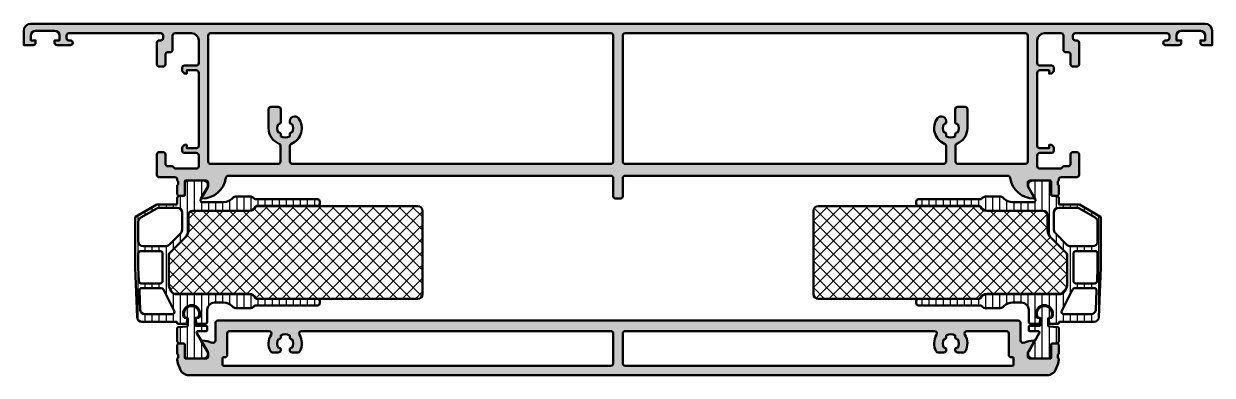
# Model space of a CAD drawing. Extents: x -30 to 220, y 11 to 85.
import ezdxf

# ---------------------------------------------------------------- set-up
doc = ezdxf.new("R2010")
doc.units = 0
for name, color, linetype, lineweight in [('0S-Alu contour', 7, 'Continuous', 50), ('0S-Alu hatch', 252, 'Continuous', 25), ('0S-Plastic contour', 254, 'Continuous', 50), ('0S-Plastic hatch', 253, 'Continuous', 25), ('0S-PT contour', 91, 'Continuous', 50), ('0S-PT hatch', 103, 'Continuous', 25)]:
    doc.layers.add(name, color=color, linetype=linetype, lineweight=lineweight)

# ---------------------------------------------------------------- blocks, each defined once
blk = doc.blocks.new('469760__83586F39_2A2C_4FF3_8CA6_5F5F2F619739_')
at = {"layer": '0S-Alu hatch'}
h = blk.add_hatch(color=256, dxfattribs=at)
edge = h.paths.add_edge_path()
edge.add_arc((190.7, 76.5), 0.5, 180, 270)
edge.add_line((190.7, 76), (191.5, 76))
edge.add_arc((191.5, 76.5), 0.5, 270, 360)
edge.add_line((192, 76.5), (192, 81))
edge.add_arc((191.5, 81), 0.5, 0, 90)
edge.add_line((191.5, 81.5), (191.2, 81.5))
edge.add_ellipse((191.2, 82), major_axis=(-0.5, 0), ratio=1, start_angle=0, end_angle=90, ccw=False)
edge.add_line((190.7, 82), (190.7, 82.5))
edge.add_ellipse((191.2, 82.5), major_axis=(-0.5, 0), ratio=1, start_angle=270, end_angle=360, ccw=False)
edge.add_line((191.2, 83), (210.5, 83))
edge.add_ellipse((210.5, 82.5), major_axis=(-0.5, 0), ratio=1, start_angle=180, end_angle=270, ccw=False)
edge.add_line((211, 82.5), (211, 82))
edge.add_ellipse((210.5, 82), major_axis=(-0.5, 0), ratio=1, start_angle=90, end_angle=180, ccw=False)
edge.add_line((210.5, 81.5), (210.2, 81.5))
edge.add_arc((210.2, 81), 0.5, 90, 270)
edge.add_line((210.2, 80.5), (213, 80.5))
edge.add_arc((213, 81), 0.5, 270, 360)
edge.add_line((213.5, 81), (213.5, 81.5))
edge.add_line((213.5, 81.5), (212.5, 81.5))
edge.add_line((212.5, 81.5), (212.5, 82.5))
edge.add_ellipse((213.5, 82.5), major_axis=(-1, 0), ratio=1, start_angle=270, end_angle=360, ccw=False)
edge.add_line((213.5, 83.5), (217.5, 83.5))
edge.add_ellipse((217.5, 82.5), major_axis=(-1, 0), ratio=1, start_angle=180, end_angle=270, ccw=False)
edge.add_line((218.5, 82.5), (218.5, 81.5))
edge.add_line((218.5, 81.5), (217.5, 81.5))
edge.add_line((217.5, 81.5), (217.5, 81))
edge.add_arc((218, 81), 0.5, 180, 270)
edge.add_line((218, 80.5), (220, 80.5))
edge.add_line((220, 80.5), (220, 83.5))
edge.add_arc((218.5, 83.5), 1.5, 0, 90)
edge.add_line((218.5, 85), (-28.5, 85))
edge.add_arc((-28.5, 83.5), 1.5, 90, 180)
edge.add_line((-30, 83.5), (-30, 80.5))
edge.add_line((-30, 80.5), (-28, 80.5))
edge.add_arc((-28, 81), 0.5, 270, 360)
edge.add_line((-27.5, 81), (-27.5, 81.5))
edge.add_line((-27.5, 81.5), (-28.5, 81.5))
edge.add_line((-28.5, 81.5), (-28.5, 82.5))
edge.add_ellipse((-27.5, 82.5), major_axis=(-1, 0), ratio=1, start_angle=270, end_angle=360, ccw=False)
edge.add_line((-27.5, 83.5), (-23.5, 83.5))
edge.add_ellipse((-23.5, 82.5), major_axis=(-1, 0), ratio=1, start_angle=180, end_angle=270, ccw=False)
edge.add_line((-22.5, 82.5), (-22.5, 81.5))
edge.add_line((-22.5, 81.5), (-23.5, 81.5))
edge.add_line((-23.5, 81.5), (-23.5, 81))
edge.add_arc((-23, 81), 0.5, 180, 270)
edge.add_line((-23, 80.5), (-20.2, 80.5))
edge.add_arc((-20.2, 81), 0.5, 270, 450)
edge.add_line((-20.2, 81.5), (-20.5, 81.5))
edge.add_ellipse((-20.5, 82), major_axis=(-0.5, 0), ratio=1, start_angle=0, end_angle=90, ccw=False)
edge.add_line((-21, 82), (-21, 82.5))
edge.add_ellipse((-20.5, 82.5), major_axis=(-0.5, 0), ratio=1, start_angle=270, end_angle=360, ccw=False)
edge.add_line((-20.5, 83), (-1.2, 83))
edge.add_ellipse((-1.2, 82.5), major_axis=(-0.5, 0), ratio=1, start_angle=180, end_angle=270, ccw=False)
edge.add_line((-0.7, 82.5), (-0.7, 82))
edge.add_ellipse((-1.2, 82), major_axis=(-0.5, 0), ratio=1, start_angle=90, end_angle=180, ccw=False)
edge.add_line((-1.2, 81.5), (-1.5, 81.5))
edge.add_arc((-1.5, 81), 0.5, 90, 180)
edge.add_line((-2, 81), (-2, 76.5))
edge.add_arc((-1.5, 76.5), 0.5, 180, 270)
edge.add_line((-1.5, 76), (-0.7, 76))
edge.add_arc((-0.7, 76.5), 0.5, 270, 360)
edge.add_line((-0.2, 76.5), (-0.2, 78.5))
edge.add_ellipse((0.3, 78.5), major_axis=(-0.5, 0), ratio=1, start_angle=270, end_angle=360, ccw=False)
edge.add_line((0.3, 79), (0.8, 79))
edge.add_arc((0.8, 79.5), 0.5, 270, 360)
edge.add_line((1.3, 79.5), (1.3, 82.5))
edge.add_ellipse((1.8, 82.5), major_axis=(-0.5, 0), ratio=1, start_angle=270, end_angle=360, ccw=False)
edge.add_line((1.8, 83), (5.3, 83))
edge.add_ellipse((5.3, 81.5), major_axis=(-1.5, 0), ratio=1, start_angle=180, end_angle=270, ccw=False)
edge.add_line((6.8, 81.5), (6.8, 76.7))
edge.add_ellipse((6.3, 76.7), major_axis=(-0.5, 0), ratio=1, start_angle=90, end_angle=180, ccw=False)
edge.add_line((6.3, 76.2), (3.8, 76.2))
edge.add_arc((3.8, 75.7), 0.5, 90, 180)
edge.add_line((3.3, 75.7), (3.3, 75.21))
edge.add_arc((3.8, 75.21), 0.5, 180, 225)
edge.add_line((3.45, 74.86), (3.8, 74.5))
edge.add_line((3.8, 74.5), (4.3, 74.5))
edge.add_line((4.3, 74.5), (4.3, 75.2))
edge.add_line((4.3, 75.2), (6.3, 75.2))
edge.add_ellipse((6.3, 74.7), major_axis=(-0.5, 0), ratio=1, start_angle=180, end_angle=270, ccw=False)
edge.add_line((6.8, 74.7), (6.8, 59.3))
edge.add_ellipse((6.3, 59.3), major_axis=(-0.5, 0), ratio=1, start_angle=90, end_angle=180, ccw=False)
edge.add_line((6.3, 58.8), (4.3, 58.8))
edge.add_line((4.3, 58.8), (4.3, 59.5))
edge.add_line((4.3, 59.5), (3.8, 59.5))
edge.add_line((3.8, 59.5), (3.45, 59.15))
edge.add_arc((3.8, 58.8), 0.5, 135, 180)
edge.add_line((3.3, 58.8), (3.3, 58.3))
edge.add_arc((3.8, 58.3), 0.5, 180, 270)
edge.add_line((3.8, 57.8), (6.3, 57.8))
edge.add_ellipse((6.3, 57.3), major_axis=(-0.5, 0), ratio=1, start_angle=180, end_angle=270, ccw=False)
edge.add_line((6.8, 57.3), (6.8, 55))
edge.add_ellipse((6.3, 55), major_axis=(-0.5, 0), ratio=1, start_angle=90, end_angle=180, ccw=False)
edge.add_line((6.3, 54.5), (1.8, 54.5))
edge.add_line((1.8, 54.5), (1.3, 55))
edge.add_line((1.3, 55), (0.3, 55))
edge.add_ellipse((0.3, 55.5), major_axis=(-0.5, 0), ratio=1, start_angle=0, end_angle=90, ccw=False)
edge.add_line((-0.2, 55.5), (-0.2, 57.5))
edge.add_arc((-0.7, 57.5), 0.5, 0, 90)
edge.add_line((-0.7, 58), (-1.5, 58))
edge.add_arc((-1.5, 57.5), 0.5, 90, 180)
edge.add_line((-2, 57.5), (-2, 53.2))
edge.add_arc((-1.5, 53.2), 0.5, 180, 270)
edge.add_line((-1.5, 52.7), (1.8, 52.7))
edge.add_ellipse((1.8, 52.2), major_axis=(-0.5, 0), ratio=1, start_angle=180, end_angle=270, ccw=False)
edge.add_line((2.3, 52.2), (2.3, 52))
edge.add_ellipse((2.2, 51.72), major_axis=(-0.3, 0), ratio=1, start_angle=180, end_angle=250.5288, ccw=False)
edge.add_line((2.5, 51.72), (2.5, 51.29))
edge.add_ellipse((2.2, 51.29), major_axis=(-0.3, 0), ratio=1, start_angle=109.4712, end_angle=180, ccw=False)
edge.add_line((2.3, 51), (2.3, 49.1))
edge.add_arc((2.6, 49.1), 0.3, 180, 270)
edge.add_line((2.6, 48.8), (3.59, 48.8))
edge.add_arc((3.59, 49.1), 0.3, 270, 360)
edge.add_line((3.89, 49.1), (3.89, 51.8))
edge.add_ellipse((4.09, 51.8), major_axis=(-0.2, 0), ratio=1, start_angle=270, end_angle=360, ccw=False)
edge.add_line((4.09, 52), (8.3, 52))
edge.add_ellipse((8.3, 51.5), major_axis=(-0.5, 0), ratio=1, start_angle=180, end_angle=270, ccw=False)
edge.add_line((8.8, 51.5), (8.8, 50.8))
edge.add_line((8.8, 50.8), (7.42, 48.41))
edge.add_arc((7.54, 48.34), 0.138, 150, 270)
edge.add_arc((7.54, 53.2), 5, 270, 352.688)
edge.add_ellipse((13, 52.5), major_axis=(-0.5, 0), ratio=1, start_angle=270, end_angle=352.688, ccw=False)
edge.add_line((13, 53), (93.5, 53))
edge.add_ellipse((93.5, 52.5), major_axis=(-0.5, 0), ratio=1, start_angle=180, end_angle=270, ccw=False)
edge.add_line((94, 52.5), (94, 48.7))
edge.add_arc((94.5, 48.7), 0.5, 180, 270)
edge.add_line((94.5, 48.2), (95.5, 48.2))
edge.add_arc((95.5, 48.7), 0.5, 270, 360)
edge.add_line((96, 48.7), (96, 52.5))
edge.add_ellipse((96.5, 52.5), major_axis=(-0.5, 0), ratio=1, start_angle=270, end_angle=360, ccw=False)
edge.add_line((96.5, 53), (177.01, 53))
edge.add_ellipse((177.01, 52.5), major_axis=(-0.5, 0), ratio=1, start_angle=187.312, end_angle=270, ccw=False)
edge.add_arc((182.46, 53.2), 5, 187.312, 270)
edge.add_arc((182.46, 48.34), 0.138, 270, 390)
edge.add_line((182.58, 48.41), (181.2, 50.8))
edge.add_line((181.2, 50.8), (181.2, 51.5))
edge.add_ellipse((181.7, 51.5), major_axis=(-0.5, 0), ratio=1, start_angle=270, end_angle=360, ccw=False)
edge.add_line((181.7, 52), (185.91, 52))
edge.add_ellipse((185.91, 51.8), major_axis=(-0.2, 0), ratio=1, start_angle=180, end_angle=270, ccw=False)
edge.add_line((186.11, 51.8), (186.11, 49.1))
edge.add_arc((186.41, 49.1), 0.3, 180, 270)
edge.add_line((186.41, 48.8), (187.4, 48.8))
edge.add_arc((187.4, 49.1), 0.3, 270, 360)
edge.add_line((187.7, 49.1), (187.7, 51))
edge.add_ellipse((187.8, 51.29), major_axis=(-0.3, 0), ratio=1, start_angle=0, end_angle=70.5288, ccw=False)
edge.add_line((187.5, 51.29), (187.5, 51.72))
edge.add_ellipse((187.8, 51.72), major_axis=(-0.3, 0), ratio=1, start_angle=289.4712, end_angle=360, ccw=False)
edge.add_line((187.7, 52), (187.7, 52.2))
edge.add_ellipse((188.2, 52.2), major_axis=(-0.5, 0), ratio=1, start_angle=270, end_angle=360, ccw=False)
edge.add_line((188.2, 52.7), (191.5, 52.7))
edge.add_arc((191.5, 53.2), 0.5, 270, 360)
edge.add_line((192, 53.2), (192, 57.5))
edge.add_arc((191.5, 57.5), 0.5, 0, 90)
edge.add_line((191.5, 58), (190.7, 58))
edge.add_arc((190.7, 57.5), 0.5, 90, 180)
edge.add_line((190.2, 57.5), (190.2, 55.5))
edge.add_ellipse((189.7, 55.5), major_axis=(-0.5, 0), ratio=1, start_angle=90, end_angle=180, ccw=False)
edge.add_line((189.7, 55), (188.7, 55))
edge.add_line((188.7, 55), (188.2, 54.5))
edge.add_line((188.2, 54.5), (183.7, 54.5))
edge.add_ellipse((183.7, 55), major_axis=(-0.5, 0), ratio=1, start_angle=0, end_angle=90, ccw=False)
edge.add_line((183.2, 55), (183.2, 57.3))
edge.add_ellipse((183.7, 57.3), major_axis=(-0.5, 0), ratio=1, start_angle=270, end_angle=360, ccw=False)
edge.add_line((183.7, 57.8), (186.2, 57.8))
edge.add_arc((186.2, 58.3), 0.5, 270, 360)
edge.add_line((186.7, 58.3), (186.7, 58.8))
edge.add_arc((186.2, 58.8), 0.5, 0, 45)
edge.add_line((186.56, 59.15), (186.2, 59.5))
edge.add_line((186.2, 59.5), (185.7, 59.5))
edge.add_line((185.7, 59.5), (185.7, 58.8))
edge.add_line((185.7, 58.8), (183.7, 58.8))
edge.add_ellipse((183.7, 59.3), major_axis=(-0.5, 0), ratio=1, start_angle=0, end_angle=90, ccw=False)
edge.add_line((183.2, 59.3), (183.2, 74.7))
edge.add_ellipse((183.7, 74.7), major_axis=(-0.5, 0), ratio=1, start_angle=270, end_angle=360, ccw=False)
edge.add_line((183.7, 75.2), (185.7, 75.2))
edge.add_line((185.7, 75.2), (185.7, 74.5))
edge.add_line((185.7, 74.5), (186.2, 74.5))
edge.add_line((186.2, 74.5), (186.56, 74.86))
edge.add_arc((186.2, 75.21), 0.5, 315, 360)
edge.add_line((186.7, 75.21), (186.7, 75.7))
edge.add_arc((186.2, 75.7), 0.5, 0, 90)
edge.add_line((186.2, 76.2), (183.7, 76.2))
edge.add_ellipse((183.7, 76.7), major_axis=(-0.5, 0), ratio=1, start_angle=0, end_angle=90, ccw=False)
edge.add_line((183.2, 76.7), (183.2, 81.5))
edge.add_ellipse((184.7, 81.5), major_axis=(-1.5, 0), ratio=1, start_angle=270, end_angle=360, ccw=False)
edge.add_line((184.7, 83), (188.2, 83))
edge.add_ellipse((188.2, 82.5), major_axis=(-0.5, 0), ratio=1, start_angle=180, end_angle=270, ccw=False)
edge.add_line((188.7, 82.5), (188.7, 79.5))
edge.add_arc((189.2, 79.5), 0.5, 180, 270)
edge.add_line((189.2, 79), (189.7, 79))
edge.add_ellipse((189.7, 78.5), major_axis=(-0.5, 0), ratio=1, start_angle=180, end_angle=270, ccw=False)
edge.add_line((190.2, 78.5), (190.2, 76.5))
edge = h.paths.add_edge_path()
edge.add_line((8.8, 56), (8.8, 82.5))
edge.add_ellipse((9.3, 82.5), major_axis=(-0.5, 0), ratio=1, start_angle=270, end_angle=360, ccw=False)
edge.add_line((9.3, 83), (93.5, 83))
edge.add_ellipse((93.5, 82.5), major_axis=(-0.5, 0), ratio=1, start_angle=180, end_angle=270, ccw=False)
edge.add_line((94, 82.5), (94, 56))
edge.add_ellipse((93.5, 56), major_axis=(-0.5, 0), ratio=1, start_angle=90, end_angle=180, ccw=False)
edge.add_line((93.5, 55.5), (26.5, 55.5))
edge.add_ellipse((26.5, 56), major_axis=(-0.5, 0), ratio=1, start_angle=0, end_angle=90, ccw=False)
edge.add_line((26, 56), (26, 59.3))
edge.add_ellipse((26.5, 59.3), major_axis=(-0.5, 0), ratio=1, start_angle=292.0243, end_angle=360, ccw=False)
edge.add_arc((25, 63), 3.5, 292.0243, 396.8699)
edge.add_arc((27, 64.5), 1, 36.8699, 90)
edge.add_line((27, 65.5), (26.95, 65.5))
edge.add_arc((26.95, 64.5), 1, 90, 180)
edge.add_line((25.95, 64.5), (25.95, 64.23))
edge.add_arc((26.25, 64.23), 0.3, 180, 299.9378)
edge.add_ellipse((25, 63), major_axis=(-1.7, 0), ratio=1, start_angle=145.4229, end_angle=214.5771, ccw=False)
edge.add_arc((26.25, 61.78), 0.3, 60.0622, 180)
edge.add_line((25.95, 61.78), (25.95, 61.3))
edge.add_ellipse((25, 63), major_axis=(-1.95, 0), ratio=1, start_angle=60.8446, end_angle=119.1554, ccw=False)
edge.add_line((24.05, 61.3), (24.05, 61.78))
edge.add_arc((23.75, 61.78), 0.3, 0, 119.9378)
edge.add_ellipse((25, 63), major_axis=(-1.7, 0), ratio=1, start_angle=-34.5771, end_angle=34.5771, ccw=False)
edge.add_arc((23.75, 64.23), 0.3, 240.0622, 360)
edge.add_line((24.05, 64.23), (24.05, 67))
edge.add_arc((23.55, 67), 0.5, 0, 90)
edge.add_line((23.55, 67.5), (22, 67.5))
edge.add_arc((22, 67), 0.5, 90, 180)
edge.add_line((21.5, 67), (21.5, 63))
edge.add_arc((25, 63), 3.5, 180, 247.9757)
edge.add_ellipse((23.5, 59.3), major_axis=(-0.5, 0), ratio=1, start_angle=180, end_angle=247.9757, ccw=False)
edge.add_line((24, 59.3), (24, 56))
edge.add_ellipse((23.5, 56), major_axis=(-0.5, 0), ratio=1, start_angle=90, end_angle=180, ccw=False)
edge.add_line((23.5, 55.5), (9.3, 55.5))
edge.add_ellipse((9.3, 56), major_axis=(-0.5, 0), ratio=1, start_angle=0, end_angle=90, ccw=False)
edge = h.paths.add_edge_path()
edge.add_ellipse((96.5, 82.5), major_axis=(-0.5, 0), ratio=1, start_angle=270, end_angle=360, ccw=False)
edge.add_line((96.5, 83), (180.7, 83))
edge.add_ellipse((180.7, 82.5), major_axis=(-0.5, 0), ratio=1, start_angle=180, end_angle=270, ccw=False)
edge.add_line((181.2, 82.5), (181.2, 56))
edge.add_ellipse((180.7, 56), major_axis=(-0.5, 0), ratio=1, start_angle=90, end_angle=180, ccw=False)
edge.add_line((180.7, 55.5), (166.5, 55.5))
edge.add_ellipse((166.5, 56), major_axis=(-0.5, 0), ratio=1, start_angle=0, end_angle=90, ccw=False)
edge.add_line((166, 56), (166, 59.3))
edge.add_ellipse((166.5, 59.3), major_axis=(-0.5, 0), ratio=1, start_angle=292.0243, end_angle=360, ccw=False)
edge.add_arc((165, 63), 3.5, 292.0243, 360)
edge.add_line((168.5, 63), (168.5, 67))
edge.add_arc((168, 67), 0.5, 0, 90)
edge.add_line((168, 67.5), (166.45, 67.5))
edge.add_arc((166.45, 67), 0.5, 90, 180)
edge.add_line((165.95, 67), (165.95, 64.23))
edge.add_arc((166.25, 64.23), 0.3, 180, 299.9378)
edge.add_ellipse((165, 63), major_axis=(-1.7, 0), ratio=1, start_angle=145.4229, end_angle=214.5771, ccw=False)
edge.add_arc((166.25, 61.78), 0.3, 60.0622, 180)
edge.add_line((165.95, 61.78), (165.95, 61.3))
edge.add_ellipse((165, 63), major_axis=(-1.95, 0), ratio=1, start_angle=60.8446, end_angle=119.1554, ccw=False)
edge.add_line((164.05, 61.3), (164.05, 61.78))
edge.add_arc((163.75, 61.78), 0.3, 0, 119.9378)
edge.add_ellipse((165, 63), major_axis=(-1.7, 0), ratio=1, start_angle=-34.5771, end_angle=34.5771, ccw=False)
edge.add_arc((163.75, 64.23), 0.3, 240.0622, 360)
edge.add_line((164.05, 64.23), (164.05, 64.5))
edge.add_arc((163.05, 64.5), 1, 0, 90)
edge.add_line((163.05, 65.5), (163, 65.5))
edge.add_arc((163, 64.5), 1, 90, 143.1301)
edge.add_arc((165, 63), 3.5, 143.1301, 247.9757)
edge.add_ellipse((163.5, 59.3), major_axis=(-0.5, 0), ratio=1, start_angle=180, end_angle=247.9757, ccw=False)
edge.add_line((164, 59.3), (164, 56))
edge.add_ellipse((163.5, 56), major_axis=(-0.5, 0), ratio=1, start_angle=90, end_angle=180, ccw=False)
edge.add_line((163.5, 55.5), (96.5, 55.5))
edge.add_ellipse((96.5, 56), major_axis=(-0.5, 0), ratio=1, start_angle=0, end_angle=90, ccw=False)
edge.add_line((96, 56), (96, 82.5))
at = {"layer": '0S-Alu contour', "color": 7}
for points in [[(218.5, 85), (-28.5, 85)], [(-30, 83.5), (-30, 80.5), (-28, 80.5)], [(-27.5, 81), (-27.5, 81.5), (-28.5, 81.5), (-28.5, 82.5)], [(-27.5, 83.5), (-23.5, 83.5)], [(-22.5, 82.5), (-22.5, 81.5), (-23.5, 81.5), (-23.5, 81)], [(-21, 82), (-21, 82.5)], [(-20.5, 83), (-1.2, 83)], [(-0.7, 82.5), (-0.7, 82)], [(1.3, 79.5), (1.3, 82.5)], [(1.8, 83), (5.3, 83)], [(8.8, 56), (8.8, 82.5)], [(9.3, 83), (93.5, 83)], [(94, 82.5), (94, 56)], [(96, 56), (96, 82.5)], [(96.5, 83), (180.7, 83)], [(181.2, 82.5), (181.2, 56)], [(184.7, 83), (188.2, 83)], [(188.7, 82.5), (188.7, 79.5)], [(190.7, 82), (190.7, 82.5)], [(191.2, 83), (210.5, 83)], [(211, 82.5), (211, 82)], [(213.5, 81), (213.5, 81.5), (212.5, 81.5), (212.5, 82.5)], [(213.5, 83.5), (217.5, 83.5)], [(218.5, 82.5), (218.5, 81.5), (217.5, 81.5), (217.5, 81)], [(218, 80.5), (220, 80.5), (220, 83.5)], [(-23, 80.5), (-20.2, 80.5)], [(-20.2, 81.5), (-20.5, 81.5)], [(-2, 81), (-2, 76.5)], [(-1.2, 81.5), (-1.5, 81.5)], [(6.8, 81.5), (6.8, 76.7)], [(183.2, 76.7), (183.2, 81.5)], [(191.5, 81.5), (191.2, 81.5)], [(192, 76.5), (192, 81)], [(210.5, 81.5), (210.2, 81.5)], [(210.2, 80.5), (213, 80.5)], [(-0.2, 76.5), (-0.2, 78.5)], [(0.3, 79), (0.8, 79)], [(189.2, 79), (189.7, 79)], [(190.2, 78.5), (190.2, 76.5)], [(-1.5, 76), (-0.7, 76)], [(3.3, 75.7), (3.3, 75.21)], [(3.45, 74.86), (3.8, 74.5), (4.3, 74.5), (4.3, 75.2), (6.3, 75.2)], [(6.3, 76.2), (3.8, 76.2)], [(186.2, 76.2), (183.7, 76.2)], [(183.7, 75.2), (185.7, 75.2), (185.7, 74.5), (186.2, 74.5), (186.56, 74.86)], [(186.7, 75.21), (186.7, 75.7)], [(190.7, 76), (191.5, 76)], [(6.8, 74.7), (6.8, 59.3)], [(183.2, 59.3), (183.2, 74.7)], [(23.55, 67.5), (22, 67.5)], [(168, 67.5), (166.45, 67.5)], [(21.5, 67), (21.5, 63)], [(24.05, 64.23), (24.05, 67)], [(27, 65.5), (26.95, 65.5)], [(163.05, 65.5), (163, 65.5)], [(165.95, 67), (165.95, 64.23)], [(168.5, 63), (168.5, 67)], [(25.95, 64.5), (25.95, 64.23)], [(164.05, 64.23), (164.05, 64.5)], [(24.05, 61.3), (24.05, 61.78)], [(25.95, 61.78), (25.95, 61.3)], [(164.05, 61.3), (164.05, 61.78)], [(165.95, 61.78), (165.95, 61.3)], [(-2, 57.5), (-2, 53.2)], [(-0.7, 58), (-1.5, 58)], [(-0.2, 55.5), (-0.2, 57.5)], [(3.3, 58.8), (3.3, 58.3)], [(6.3, 58.8), (4.3, 58.8), (4.3, 59.5), (3.8, 59.5), (3.45, 59.15)], [(3.8, 57.8), (6.3, 57.8)], [(24, 59.3), (24, 56)], [(26, 56), (26, 59.3)], [(164, 59.3), (164, 56)], [(166, 56), (166, 59.3)], [(186.56, 59.15), (186.2, 59.5), (185.7, 59.5), (185.7, 58.8), (183.7, 58.8)], [(183.7, 57.8), (186.2, 57.8)], [(186.7, 58.3), (186.7, 58.8)], [(190.2, 57.5), (190.2, 55.5)], [(191.5, 58), (190.7, 58)], [(192, 53.2), (192, 57.5)], [(6.3, 54.5), (1.8, 54.5), (1.3, 55), (0.3, 55)], [(6.8, 57.3), (6.8, 55)], [(23.5, 55.5), (9.3, 55.5)], [(93.5, 55.5), (26.5, 55.5)], [(163.5, 55.5), (96.5, 55.5)], [(180.7, 55.5), (166.5, 55.5)], [(183.2, 55), (183.2, 57.3)], [(189.7, 55), (188.7, 55), (188.2, 54.5), (183.7, 54.5)], [(-1.5, 52.7), (1.8, 52.7)], [(13, 53), (93.5, 53)], [(94, 52.5), (94, 48.7)], [(96, 48.7), (96, 52.5)], [(96.5, 53), (177.01, 53)], [(188.2, 52.7), (191.5, 52.7)], [(2.3, 52.2), (2.3, 52)], [(2.3, 51), (2.3, 49.1)], [(2.5, 51.72), (2.5, 51.29)], [(3.89, 49.1), (3.89, 51.8)], [(4.09, 52), (8.3, 52)], [(8.8, 51.5), (8.8, 50.8), (7.42, 48.41)], [(182.58, 48.41), (181.2, 50.8), (181.2, 51.5)], [(181.7, 52), (185.91, 52)], [(186.11, 51.8), (186.11, 49.1)], [(187.5, 51.29), (187.5, 51.72)], [(187.7, 52), (187.7, 52.2)], [(187.7, 49.1), (187.7, 51)], [(2.6, 48.8), (3.59, 48.8)], [(94.5, 48.2), (95.5, 48.2)], [(186.41, 48.8), (187.4, 48.8)]]:
    blk.add_lwpolyline(points, dxfattribs=at)
for centre, radius, start, end in [((-28.5, 83.5), 1.5, 90, 180), ((218.5, 83.5), 1.5, 0, 90), ((-28, 81), 0.5, 270, 0), ((-23, 81), 0.5, 180, 270), ((-20.2, 81), 0.5, 270, 90), ((-1.5, 81), 0.5, 90, 180), ((191.5, 81), 0.5, 0, 90), ((210.2, 81), 0.5, 90, 270), ((213, 81), 0.5, 270, 0), ((218, 81), 0.5, 180, 270), ((0.8, 79.5), 0.5, 270, 0), ((189.2, 79.5), 0.5, 180, 270), ((-1.5, 76.5), 0.5, 180, 270), ((-0.7, 76.5), 0.5, 270, 0), ((3.8, 75.7), 0.5, 90, 180), ((3.8, 75.21), 0.5, 180, 225), ((186.2, 75.7), 0.5, 0, 90), ((186.2, 75.21), 0.5, 315, 0), ((190.7, 76.5), 0.5, 180, 270), ((191.5, 76.5), 0.5, 270, 0), ((22, 67), 0.5, 90, 180), ((23.55, 67), 0.5, 0, 90), ((166.45, 67), 0.5, 90, 180), ((168, 67), 0.5, 0, 90), ((26.95, 64.5), 1, 90, 180), ((25, 63), 3.5, 292.0243, 36.8699), ((27, 64.5), 1, 36.8699, 90), ((165, 63), 3.5, 143.1301, 247.9757), ((163, 64.5), 1, 90, 143.1301), ((163.05, 64.5), 1, 0, 90), ((25, 63), 3.5, 180, 247.9757), ((23.75, 64.23), 0.3, 240.0622, 0), ((26.25, 64.23), 0.3, 180, 299.9378), ((163.75, 64.23), 0.3, 240.0622, 0), ((166.25, 64.23), 0.3, 180, 299.9378), ((165, 63), 3.5, 292.0243, 0), ((23.75, 61.78), 0.3, 0, 119.9378), ((26.25, 61.78), 0.3, 60.0622, 180), ((163.75, 61.78), 0.3, 0, 119.9378), ((166.25, 61.78), 0.3, 60.0622, 180), ((-1.5, 57.5), 0.5, 90, 180), ((-0.7, 57.5), 0.5, 0, 90), ((3.8, 58.8), 0.5, 135, 180), ((3.8, 58.3), 0.5, 180, 270), ((186.2, 58.3), 0.5, 270, 0), ((186.2, 58.8), 0.5, 0, 45), ((190.7, 57.5), 0.5, 90, 180), ((191.5, 57.5), 0.5, 0, 90), ((-1.5, 53.2), 0.5, 180, 270), ((7.54, 53.2), 5, 270, 352.688), ((182.46, 53.2), 5, 187.312, 270), ((191.5, 53.2), 0.5, 270, 0), ((2.6, 49.1), 0.3, 180, 270), ((3.59, 49.1), 0.3, 270, 0), ((7.54, 48.34), 0.138, 150, 270), ((94.5, 48.7), 0.5, 180, 270), ((95.5, 48.7), 0.5, 270, 0), ((182.46, 48.34), 0.138, 270, 30), ((186.41, 49.1), 0.3, 180, 270), ((187.4, 49.1), 0.3, 270, 0)]:
    blk.add_arc(centre, radius, start, end, dxfattribs=at)
at = {"layer": '0S-Alu contour', "color": 7, "extrusion": (0, 0, -1)}
for centre, radius, start, end in [((27.5, 82.5), 1, 0, 90), ((23.5, 82.5), 1, 90, 180), ((20.5, 82.5), 0.5, 0, 90), ((1.2, 82.5), 0.5, 90, 180), ((-1.8, 82.5), 0.5, 0, 90), ((-5.3, 81.5), 1.5, 90, 180), ((-9.3, 82.5), 0.5, 0, 90), ((-93.5, 82.5), 0.5, 90, 180), ((-96.5, 82.5), 0.5, 0, 90), ((-180.7, 82.5), 0.5, 90, 180), ((-184.7, 81.5), 1.5, 0, 90), ((-188.2, 82.5), 0.5, 90, 180), ((-191.2, 82.5), 0.5, 0, 90), ((-210.5, 82.5), 0.5, 90, 180), ((-213.5, 82.5), 1, 0, 90), ((-217.5, 82.5), 1, 90, 180), ((20.5, 82), 0.5, 270, 0), ((1.2, 82), 0.5, 180, 270), ((-191.2, 82), 0.5, 270, 0), ((-210.5, 82), 0.5, 180, 270), ((-0.3, 78.5), 0.5, 0, 90), ((-189.7, 78.5), 0.5, 90, 180), ((-6.3, 76.7), 0.5, 180, 270), ((-6.3, 74.7), 0.5, 90, 180), ((-183.7, 76.7), 0.5, 270, 0), ((-183.7, 74.7), 0.5, 0, 90), ((-25, 63), 1.7, 325.4229, 34.5771), ((-25, 63), 1.7, 145.4229, 214.5771), ((-165, 63), 1.7, 325.4229, 34.5771), ((-165, 63), 1.7, 145.4229, 214.5771), ((-25, 63), 1.95, 240.8446, 299.1554), ((-165, 63), 1.95, 240.8446, 299.1554), ((-6.3, 59.3), 0.5, 180, 270), ((-6.3, 57.3), 0.5, 90, 180), ((-23.5, 59.3), 0.5, 112.0243, 180), ((-26.5, 59.3), 0.5, 0, 67.9757), ((-163.5, 59.3), 0.5, 112.0243, 180), ((-166.5, 59.3), 0.5, 0, 67.9757), ((-183.7, 59.3), 0.5, 270, 0), ((-183.7, 57.3), 0.5, 0, 90), ((-0.3, 55.5), 0.5, 270, 0), ((-6.3, 55), 0.5, 180, 270), ((-9.3, 56), 0.5, 270, 0), ((-23.5, 56), 0.5, 180, 270), ((-26.5, 56), 0.5, 270, 0), ((-93.5, 56), 0.5, 180, 270), ((-96.5, 56), 0.5, 270, 0), ((-163.5, 56), 0.5, 180, 270), ((-166.5, 56), 0.5, 270, 0), ((-180.7, 56), 0.5, 180, 270), ((-183.7, 55), 0.5, 270, 0), ((-189.7, 55.5), 0.5, 180, 270), ((-1.8, 52.2), 0.5, 90, 180), ((-13, 52.5), 0.5, 7.312, 90), ((-93.5, 52.5), 0.5, 90, 180), ((-96.5, 52.5), 0.5, 0, 90), ((-177.01, 52.5), 0.5, 90, 172.688), ((-188.2, 52.2), 0.5, 0, 90), ((-2.2, 51.72), 0.3, 109.4712, 180), ((-2.2, 51.29), 0.3, 180, 250.5288), ((-4.09, 51.8), 0.2, 0, 90), ((-8.3, 51.5), 0.5, 90, 180), ((-181.7, 51.5), 0.5, 0, 90), ((-185.91, 51.8), 0.2, 90, 180), ((-187.8, 51.72), 0.3, 0, 70.5288), ((-187.8, 51.29), 0.3, 289.4712, 0)]:
    blk.add_arc(centre, radius, start, end, dxfattribs=at)
blk = doc.blocks.new('469810__15A7E4A0_894E_43CE_9540_FE9361263EB2_')
at = {"layer": '0S-Alu hatch'}
h = blk.add_hatch(color=256, dxfattribs=at)
edge = h.paths.add_edge_path()
edge.add_arc((185.24, 13), 2, 270, 338.5)
edge.add_line((187.1, 12.27), (187.56, 13.45))
edge.add_arc((185.7, 14.18), 2, 338.5, 360)
edge.add_line((187.7, 14.18), (187.7, 14.5))
edge.add_ellipse((187.8, 14.79), major_axis=(-0.3, 0), ratio=1, start_angle=0, end_angle=70.5288, ccw=False)
edge.add_line((187.5, 14.79), (187.5, 15.22))
edge.add_ellipse((187.8, 15.22), major_axis=(-0.3, 0), ratio=1, start_angle=289.4712, end_angle=360, ccw=False)
edge.add_line((187.7, 15.5), (187.7, 17.4))
edge.add_arc((187.4, 17.4), 0.3, 0, 90)
edge.add_line((187.4, 17.7), (186.41, 17.7))
edge.add_arc((186.41, 17.4), 0.3, 90, 180)
edge.add_line((186.11, 17.4), (186.11, 14.7))
edge.add_ellipse((185.91, 14.7), major_axis=(-0.2, 0), ratio=1, start_angle=90, end_angle=180, ccw=False)
edge.add_line((185.91, 14.5), (181.7, 14.5))
edge.add_ellipse((181.7, 15), major_axis=(-0.5, 0), ratio=1, start_angle=0, end_angle=90, ccw=False)
edge.add_line((181.2, 15), (181.2, 15.7))
edge.add_line((181.2, 15.7), (182.58, 18.1))
edge.add_arc((182.46, 18.17), 0.138, 330, 450)
edge.add_arc((182.46, 13.3), 5, 90, 114.2834)
edge.add_ellipse((180.2, 18.32), major_axis=(-0.5, 0), ratio=1, start_angle=0, end_angle=114.2834, ccw=False)
edge.add_line((179.7, 18.32), (179.7, 22))
edge.add_arc((179.2, 22), 0.5, 0, 90)
edge.add_line((179.2, 22.5), (10.8, 22.5))
edge.add_arc((10.8, 22), 0.5, 90, 180)
edge.add_line((10.3, 22), (10.3, 18.32))
edge.add_ellipse((9.8, 18.32), major_axis=(-0.5, 0), ratio=1, start_angle=65.7166, end_angle=180, ccw=False)
edge.add_arc((7.54, 13.3), 5, 65.7166, 90)
edge.add_arc((7.54, 18.17), 0.138, 90, 210)
edge.add_line((7.42, 18.1), (8.8, 15.7))
edge.add_line((8.8, 15.7), (8.8, 15))
edge.add_ellipse((8.3, 15), major_axis=(-0.5, 0), ratio=1, start_angle=90, end_angle=180, ccw=False)
edge.add_line((8.3, 14.5), (4.09, 14.5))
edge.add_ellipse((4.09, 14.7), major_axis=(-0.2, 0), ratio=1, start_angle=0, end_angle=90, ccw=False)
edge.add_line((3.89, 14.7), (3.89, 17.4))
edge.add_arc((3.59, 17.4), 0.3, 0, 90)
edge.add_line((3.59, 17.7), (2.6, 17.7))
edge.add_arc((2.6, 17.4), 0.3, 90, 180)
edge.add_line((2.3, 17.4), (2.3, 15.5))
edge.add_ellipse((2.2, 15.22), major_axis=(-0.3, 0), ratio=1, start_angle=180, end_angle=250.5288, ccw=False)
edge.add_line((2.5, 15.22), (2.5, 14.79))
edge.add_ellipse((2.2, 14.79), major_axis=(-0.3, 0), ratio=1, start_angle=109.4712, end_angle=180, ccw=False)
edge.add_line((2.3, 14.5), (2.3, 14.18))
edge.add_arc((4.3, 14.18), 2, 180, 201.5)
edge.add_line((2.44, 13.45), (2.91, 12.27))
edge.add_arc((4.77, 13), 2, 201.5, 270)
edge.add_line((4.77, 11), (185.24, 11))
edge = h.paths.add_edge_path()
edge.add_arc((167.66, 16.3), 0.5, 270, 332.1819)
edge.add_arc((165, 17.7), 3.5, 332.1819, 391.6682)
edge.add_ellipse((168.41, 19.8), major_axis=(-0.5, 0), ratio=1, start_angle=-90, end_angle=31.6682, ccw=False)
edge.add_line((168.41, 20.3), (176.7, 20.3))
edge.add_ellipse((176.7, 19.8), major_axis=(-0.5, 0), ratio=1, start_angle=180, end_angle=270, ccw=False)
edge.add_line((177.2, 19.8), (177.2, 15.3))
edge.add_arc((177.7, 15.3), 0.5, 180, 270)
edge.add_line((177.7, 14.8), (177.9, 14.8))
edge.add_ellipse((177.9, 14.5), major_axis=(-0.3, 0), ratio=1, start_angle=180, end_angle=270, ccw=False)
edge.add_line((178.2, 14.5), (178.2, 13.3))
edge.add_ellipse((177.9, 13.3), major_axis=(-0.3, 0), ratio=1, start_angle=90, end_angle=180, ccw=False)
edge.add_line((177.9, 13), (96.5, 13))
edge.add_ellipse((96.5, 13.5), major_axis=(-0.5, 0), ratio=1, start_angle=0, end_angle=90, ccw=False)
edge.add_line((96, 13.5), (96, 19.8))
edge.add_ellipse((96.5, 19.8), major_axis=(-0.5, 0), ratio=1, start_angle=270, end_angle=360, ccw=False)
edge.add_line((96.5, 20.3), (161.6, 20.3))
edge.add_ellipse((161.6, 19.8), major_axis=(-0.5, 0), ratio=1, start_angle=148.3318, end_angle=270, ccw=False)
edge.add_arc((165, 17.7), 3.5, 148.3318, 207.8181)
edge.add_arc((162.35, 16.3), 0.5, 207.8181, 270)
edge.add_line((162.35, 15.8), (163.55, 15.8))
edge.add_arc((163.55, 16.3), 0.5, 270, 360)
edge.add_line((164.05, 16.3), (164.05, 16.48))
edge.add_arc((163.75, 16.48), 0.3, 0, 119.9378)
edge.add_ellipse((165, 17.7), major_axis=(-1.7, 0), ratio=1, start_angle=-34.5771, end_angle=34.5771, ccw=False)
edge.add_arc((163.75, 18.93), 0.3, 240.0622, 360)
edge.add_line((164.05, 18.93), (164.05, 19.41))
edge.add_ellipse((165, 17.7), major_axis=(-1.95, 0), ratio=1, start_angle=240.8446, end_angle=299.1554, ccw=False)
edge.add_line((165.95, 19.41), (165.95, 18.93))
edge.add_arc((166.25, 18.93), 0.3, 180, 299.9378)
edge.add_ellipse((165, 17.7), major_axis=(-1.7, 0), ratio=1, start_angle=145.4229, end_angle=214.5771, ccw=False)
edge.add_arc((166.25, 16.48), 0.3, 60.0622, 180)
edge.add_line((165.95, 16.48), (165.95, 16.3))
edge.add_arc((166.45, 16.3), 0.5, 180, 270)
edge.add_line((166.45, 15.8), (167.66, 15.8))
edge = h.paths.add_edge_path()
edge.add_ellipse((28.41, 19.8), major_axis=(-0.5, 0), ratio=1, start_angle=-90, end_angle=31.6682, ccw=False)
edge.add_line((28.41, 20.3), (93.5, 20.3))
edge.add_ellipse((93.5, 19.8), major_axis=(-0.5, 0), ratio=1, start_angle=180, end_angle=270, ccw=False)
edge.add_line((94, 19.8), (94, 13.5))
edge.add_ellipse((93.5, 13.5), major_axis=(-0.5, 0), ratio=1, start_angle=90, end_angle=180, ccw=False)
edge.add_line((93.5, 13), (12.1, 13))
edge.add_ellipse((12.1, 13.3), major_axis=(-0.3, 0), ratio=1, start_angle=0, end_angle=90, ccw=False)
edge.add_line((11.8, 13.3), (11.8, 14.5))
edge.add_ellipse((12.1, 14.5), major_axis=(-0.3, 0), ratio=1, start_angle=270, end_angle=360, ccw=False)
edge.add_line((12.1, 14.8), (12.3, 14.8))
edge.add_arc((12.3, 15.3), 0.5, 270, 360)
edge.add_line((12.8, 15.3), (12.8, 19.8))
edge.add_ellipse((13.3, 19.8), major_axis=(-0.5, 0), ratio=1, start_angle=270, end_angle=360, ccw=False)
edge.add_line((13.3, 20.3), (21.6, 20.3))
edge.add_ellipse((21.6, 19.8), major_axis=(-0.5, 0), ratio=1, start_angle=148.3318, end_angle=270, ccw=False)
edge.add_arc((25, 17.7), 3.5, 148.3318, 207.8181)
edge.add_arc((22.35, 16.3), 0.5, 207.8181, 270)
edge.add_line((22.35, 15.8), (23.55, 15.8))
edge.add_arc((23.55, 16.3), 0.5, 270, 360)
edge.add_line((24.05, 16.3), (24.05, 16.48))
edge.add_arc((23.75, 16.48), 0.3, 0, 119.9378)
edge.add_ellipse((25, 17.7), major_axis=(-1.7, 0), ratio=1, start_angle=-34.5771, end_angle=34.5771, ccw=False)
edge.add_arc((23.75, 18.93), 0.3, 240.0622, 360)
edge.add_line((24.05, 18.93), (24.05, 19.41))
edge.add_ellipse((25, 17.7), major_axis=(-1.95, 0), ratio=1, start_angle=240.8446, end_angle=299.1554, ccw=False)
edge.add_line((25.95, 19.41), (25.95, 18.93))
edge.add_arc((26.25, 18.93), 0.3, 180, 299.9378)
edge.add_ellipse((25, 17.7), major_axis=(-1.7, 0), ratio=1, start_angle=145.4229, end_angle=214.5771, ccw=False)
edge.add_arc((26.25, 16.48), 0.3, 60.0622, 180)
edge.add_line((25.95, 16.48), (25.95, 16.3))
edge.add_arc((26.45, 16.3), 0.5, 180, 270)
edge.add_line((26.45, 15.8), (27.66, 15.8))
edge.add_arc((27.66, 16.3), 0.5, 270, 332.1819)
edge.add_arc((25, 17.7), 3.5, 332.1819, 391.6682)
at = {"layer": '0S-Alu contour', "color": 7}
for points in [[(179.2, 22.5), (10.8, 22.5)], [(10.3, 22), (10.3, 18.32)], [(13.3, 20.3), (21.6, 20.3)], [(28.41, 20.3), (93.5, 20.3)], [(96.5, 20.3), (161.6, 20.3)], [(168.41, 20.3), (176.7, 20.3)], [(179.7, 18.32), (179.7, 22)], [(3.59, 17.7), (2.6, 17.7)], [(7.42, 18.1), (8.8, 15.7), (8.8, 15)], [(12.8, 15.3), (12.8, 19.8)], [(24.05, 18.93), (24.05, 19.41)], [(25.95, 19.41), (25.95, 18.93)], [(94, 19.8), (94, 13.5)], [(96, 13.5), (96, 19.8)], [(164.05, 18.93), (164.05, 19.41)], [(165.95, 19.41), (165.95, 18.93)], [(177.2, 19.8), (177.2, 15.3)], [(181.2, 15), (181.2, 15.7), (182.58, 18.1)], [(187.4, 17.7), (186.41, 17.7)], [(2.3, 17.4), (2.3, 15.5)], [(2.5, 15.22), (2.5, 14.79)], [(3.89, 14.7), (3.89, 17.4)], [(22.35, 15.8), (23.55, 15.8)], [(24.05, 16.3), (24.05, 16.48)], [(25.95, 16.48), (25.95, 16.3)], [(26.45, 15.8), (27.66, 15.8)], [(162.35, 15.8), (163.55, 15.8)], [(164.05, 16.3), (164.05, 16.48)], [(165.95, 16.48), (165.95, 16.3)], [(166.45, 15.8), (167.66, 15.8)], [(186.11, 17.4), (186.11, 14.7)], [(187.5, 14.79), (187.5, 15.22)], [(187.7, 15.5), (187.7, 17.4)], [(2.3, 14.5), (2.3, 14.18)], [(2.44, 13.45), (2.91, 12.27)], [(8.3, 14.5), (4.09, 14.5)], [(11.8, 13.3), (11.8, 14.5)], [(12.1, 14.8), (12.3, 14.8)], [(93.5, 13), (12.1, 13)], [(177.9, 13), (96.5, 13)], [(177.7, 14.8), (177.9, 14.8)], [(178.2, 14.5), (178.2, 13.3)], [(185.91, 14.5), (181.7, 14.5)], [(187.1, 12.27), (187.56, 13.45)], [(187.7, 14.18), (187.7, 14.5)], [(4.77, 11), (185.24, 11)]]:
    blk.add_lwpolyline(points, dxfattribs=at)
for centre, radius, start, end in [((10.8, 22), 0.5, 90, 180), ((179.2, 22), 0.5, 0, 90), ((2.6, 17.4), 0.3, 90, 180), ((3.59, 17.4), 0.3, 0, 90), ((7.54, 18.17), 0.138, 90, 210), ((7.54, 13.3), 5, 65.7166, 90), ((25, 17.7), 3.5, 148.3318, 207.8181), ((23.75, 18.93), 0.3, 240.0622, 0), ((26.25, 18.93), 0.3, 180, 299.9378), ((25, 17.7), 3.5, 332.1819, 31.6682), ((165, 17.7), 3.5, 148.3318, 207.8181), ((163.75, 18.93), 0.3, 240.0622, 0), ((166.25, 18.93), 0.3, 180, 299.9378), ((165, 17.7), 3.5, 332.1819, 31.6682), ((182.46, 13.3), 5, 90, 114.2834), ((182.46, 18.17), 0.138, 330, 90), ((186.41, 17.4), 0.3, 90, 180), ((187.4, 17.4), 0.3, 0, 90), ((12.3, 15.3), 0.5, 270, 0), ((22.35, 16.3), 0.5, 207.8181, 270), ((23.55, 16.3), 0.5, 270, 0), ((23.75, 16.48), 0.3, 0, 119.9378), ((26.25, 16.48), 0.3, 60.0622, 180), ((26.45, 16.3), 0.5, 180, 270), ((27.66, 16.3), 0.5, 270, 332.1819), ((162.35, 16.3), 0.5, 207.8181, 270), ((163.55, 16.3), 0.5, 270, 0), ((163.75, 16.48), 0.3, 0, 119.9378), ((166.25, 16.48), 0.3, 60.0622, 180), ((166.45, 16.3), 0.5, 180, 270), ((167.66, 16.3), 0.5, 270, 332.1819), ((177.7, 15.3), 0.5, 180, 270), ((4.3, 14.18), 2, 180, 201.5), ((185.7, 14.18), 2, 338.5, 0), ((4.77, 13), 2, 201.5, 270), ((185.24, 13), 2, 270, 338.5)]:
    blk.add_arc(centre, radius, start, end, dxfattribs=at)
at = {"layer": '0S-Alu contour', "color": 7, "extrusion": (5.944e-13, 2e-16, -1)}
for centre, radius, start, end in [((-13.3, 19.8), 0.5, 0, 90), ((-21.6, 19.8), 0.5, 90, 211.6682), ((-28.41, 19.8), 0.5, 328.3318, 90), ((-93.5, 19.8), 0.5, 90, 180), ((-96.5, 19.8), 0.5, 0, 90), ((-161.6, 19.8), 0.5, 90, 211.6682), ((-168.41, 19.8), 0.5, 328.3318, 90), ((-176.7, 19.8), 0.5, 90, 180), ((-9.8, 18.32), 0.5, 180, 294.2834), ((-25, 17.7), 1.7, 325.4229, 34.5771), ((-25, 17.7), 1.95, 60.8446, 119.1554), ((-25, 17.7), 1.7, 145.4229, 214.5771), ((-165, 17.7), 1.7, 325.4229, 34.5771), ((-165, 17.7), 1.95, 60.8446, 119.1554), ((-165, 17.7), 1.7, 145.4229, 214.5771), ((-180.2, 18.32), 0.5, 245.7166, 0), ((-2.2, 15.22), 0.3, 109.4712, 180), ((-8.3, 15), 0.5, 180, 270), ((-181.7, 15), 0.5, 270, 0), ((-187.8, 15.22), 0.3, 0, 70.5288), ((-2.2, 14.79), 0.3, 180, 250.5288), ((-4.09, 14.7), 0.2, 270, 0), ((-12.1, 14.5), 0.3, 0, 90), ((-12.1, 13.3), 0.3, 270, 0), ((-93.5, 13.5), 0.5, 180, 270), ((-96.5, 13.5), 0.5, 270, 0), ((-177.9, 14.5), 0.3, 90, 180), ((-177.9, 13.3), 0.3, 180, 270), ((-185.91, 14.7), 0.2, 180, 270), ((-187.8, 14.79), 0.3, 289.4712, 0)]:
    blk.add_arc(centre, radius, start, end, dxfattribs=at)
blk = doc.blocks.new('278043__42122B15_07DC_4B35_BF90_7E122FCB5E8C___060A2076_985C_4E6A_BBE3_DB61E9B6A0F2_')
at = {"layer": '0S-Plastic hatch'}
h = blk.add_hatch(dxfattribs=at)
h.set_pattern_fill('ANSI31', color=256, scale=0.468, angle=45, style=0)
edge = h.paths.add_edge_path()
edge.add_arc((-1.94, 46.75), 0.2, 90, 120)
edge.add_line((-2.04, 46.93), (-6.5, 44.36))
edge.add_arc((-6.4, 44.18), 0.2, 120, 180)
edge.add_line((-6.6, 44.18), (-6.6, 33.73))
edge.add_arc((-5.6, 33.73), 1, 180, 182.5)
edge.add_line((-6.6, 33.68), (-6.14, 23.21))
edge.add_arc((-5.14, 23.25), 1, 182.5, 270)
edge.add_line((-5.14, 22.25), (2.1, 22.25))
edge.add_ellipse((2.1, 22.05), major_axis=(-0.2, 0), ratio=1, start_angle=180, end_angle=270, ccw=False)
edge.add_line((2.3, 22.05), (2.3, 22))
edge.add_arc((2.5, 22), 0.2, 180, 270)
edge.add_line((2.5, 21.8), (4.13, 21.8))
edge.add_arc((4.13, 22), 0.2, 270, 355)
edge.add_line((4.33, 21.99), (4.4, 22.78))
edge.add_arc((4.1, 22.8), 0.3, 355, 450)
edge.add_line((4.1, 23.1), (3.72, 23.1))
edge.add_ellipse((5.3, 23.95), major_axis=(-1.8, 0), ratio=1, start_angle=151.8214, end_angle=28.1786, ccw=False)
edge.add_line((6.89, 23.1), (6.5, 23.1))
edge.add_arc((6.5, 22.8), 0.3, 90, 185)
edge.add_line((6.2, 22.78), (6.27, 21.99))
edge.add_arc((6.47, 22), 0.2, 185, 270)
edge.add_line((6.47, 21.8), (8.1, 21.8))
edge.add_arc((8.1, 22.3), 0.5, 270, 360)
edge.add_line((8.6, 22.3), (8.6, 24.8))
edge.add_ellipse((10.1, 24.8), major_axis=(-1.5, 0), ratio=1, start_angle=270, end_angle=360, ccw=False)
edge.add_line((10.1, 26.3), (12.05, 26.3))
edge.add_ellipse((12.05, 23.8), major_axis=(-2.5, 0), ratio=1, start_angle=224.427, end_angle=270, ccw=False)
edge.add_arc((14.9, 26.6), 1.5, 224.427, 270)
edge.add_line((14.9, 25.1), (17.43, 25.1))
edge.add_arc((17.43, 26.6), 1.5, 270, 318.1897)
edge.add_ellipse((18.77, 25.4), major_axis=(-0.3, 0), ratio=1, start_angle=270, end_angle=318.1897, ccw=False)
edge.add_line((18.77, 25.7), (31.78, 25.7))
edge.add_arc((31.78, 26.2), 0.5, 270, 360)
edge.add_line((32.28, 26.2), (32.28, 26.6))
edge.add_arc((31.78, 26.6), 0.5, 0, 90)
edge.add_line((31.78, 27.1), (19.04, 27.1))
edge.add_ellipse((19.04, 27.4), major_axis=(-0.3, 0), ratio=1, start_angle=26.3878, end_angle=90, ccw=False)
edge.add_arc((17.43, 26.6), 1.5, 26.3878, 90)
edge.add_line((17.43, 28.1), (1.93, 28.1))
edge.add_ellipse((1.93, 29.1), major_axis=(-1, 0), ratio=1, start_angle=27, end_angle=90, ccw=False)
edge.add_line((1.04, 28.65), (0.56, 29.6))
edge.add_ellipse((1, 29.82), major_axis=(-0.5, 0), ratio=1, start_angle=0, end_angle=27, ccw=False)
edge.add_line((0.5, 29.82), (0.5, 36.35))
edge.add_ellipse((1, 36.35), major_axis=(-0.5, 0), ratio=1, start_angle=315, end_angle=360, ccw=False)
edge.add_line((0.65, 36.7), (4.02, 40.07))
edge.add_arc((2.6, 41.48), 2, 315, 360)
edge.add_line((4.6, 41.48), (4.6, 44.65))
edge.add_ellipse((5.6, 44.65), major_axis=(-1, 0), ratio=1, start_angle=270, end_angle=360, ccw=False)
edge.add_line((5.6, 45.65), (17.43, 45.65))
edge.add_arc((17.43, 47.15), 1.5, 270, 333.6122)
edge.add_ellipse((19.04, 46.35), major_axis=(-0.3, 0), ratio=1, start_angle=270, end_angle=333.6122, ccw=False)
edge.add_line((19.04, 46.65), (31.78, 46.65))
edge.add_arc((31.78, 47.15), 0.5, 270, 360)
edge.add_line((32.28, 47.15), (32.28, 47.55))
edge.add_arc((31.78, 47.55), 0.5, 0, 90)
edge.add_line((31.78, 48.05), (18.77, 48.05))
edge.add_ellipse((18.77, 48.35), major_axis=(-0.3, 0), ratio=1, start_angle=41.8103, end_angle=90, ccw=False)
edge.add_arc((17.43, 47.15), 1.5, 41.8103, 90)
edge.add_line((17.43, 48.65), (14.9, 48.65))
edge.add_arc((14.9, 47.15), 1.5, 90, 135.573)
edge.add_ellipse((12.05, 49.95), major_axis=(-2.5, 0), ratio=1, start_angle=90, end_angle=135.573, ccw=False)
edge.add_line((12.05, 47.45), (7.5, 47.45))
edge.add_ellipse((7.5, 47.75), major_axis=(-0.3, 0), ratio=1, start_angle=0, end_angle=90, ccw=False)
edge.add_line((7.2, 47.75), (7.2, 47.91))
edge.add_ellipse((7.7, 47.91), major_axis=(-0.5, 0), ratio=1, start_angle=330, end_angle=360, ccw=False)
edge.add_line((7.27, 48.16), (8.62, 50.49))
edge.add_arc((7.75, 50.99), 1, 330, 450)
edge.add_line((7.75, 51.99), (4.4, 51.99))
edge.add_arc((4.4, 51.49), 0.5, 90, 180)
edge.add_line((3.9, 51.49), (3.9, 49.09))
edge.add_ellipse((3.6, 49.09), major_axis=(-0.3, 0), ratio=1, start_angle=90, end_angle=180, ccw=False)
edge.add_line((3.6, 48.79), (2.8, 48.79))
edge.add_arc((2.8, 48.29), 0.5, 90, 180)
edge.add_line((2.3, 48.29), (2.3, 47.15))
edge.add_ellipse((2.1, 47.15), major_axis=(-0.2, 0), ratio=1, start_angle=90, end_angle=180, ccw=False)
edge.add_line((2.1, 46.95), (-1.94, 46.95))
edge = h.paths.add_edge_path()
edge.add_ellipse((-4.9, 43.32), major_axis=(-1, 0), ratio=1, start_angle=300, end_angle=360, ccw=False)
edge.add_line((-5.4, 44.18), (-2.04, 46.12))
edge.add_ellipse((-1.54, 45.25), major_axis=(-1, 0), ratio=1, start_angle=270, end_angle=300, ccw=False)
edge.add_line((-1.54, 46.25), (2.3, 46.25))
edge.add_ellipse((2.3, 45.25), major_axis=(-1, 0), ratio=1, start_angle=180, end_angle=270, ccw=False)
edge.add_line((3.3, 45.25), (3.3, 41.61))
edge.add_ellipse((2.3, 41.61), major_axis=(-1, 0), ratio=1, start_angle=135, end_angle=180, ccw=False)
edge.add_line((3.01, 40.9), (0.56, 38.45))
edge.add_ellipse((-0.15, 39.15), major_axis=(-1, 0), ratio=1, start_angle=90, end_angle=135, ccw=False)
edge.add_line((-0.15, 38.15), (-4.9, 38.15))
edge.add_ellipse((-4.9, 39.15), major_axis=(-1, 0), ratio=1, start_angle=0, end_angle=90, ccw=False)
edge.add_line((-5.9, 39.15), (-5.9, 43.32))
edge = h.paths.add_edge_path()
edge.add_line((-5.51, 24.81), (-5.68, 28.83))
edge.add_ellipse((-5.18, 28.85), major_axis=(-0.5, 0), ratio=1, start_angle=-90, end_angle=2.5, ccw=False)
edge.add_line((-5.18, 29.35), (-1.08, 29.35))
edge.add_ellipse((-1.08, 28.85), major_axis=(-0.5, 0), ratio=1, start_angle=207, end_angle=270, ccw=False)
edge.add_line((-0.64, 29.08), (1.65, 24.58))
edge.add_ellipse((1.21, 24.35), major_axis=(-0.5, 0), ratio=1, start_angle=90, end_angle=207, ccw=False)
edge.add_line((1.21, 23.85), (-4.51, 23.85))
edge.add_ellipse((-4.51, 24.85), major_axis=(-1, 0), ratio=1, start_angle=2.5, end_angle=90, ccw=False)
edge = h.paths.add_edge_path()
edge.add_ellipse((-5.27, 30.85), major_axis=(-0.5, 0), ratio=1, start_angle=2.5, end_angle=90, ccw=False)
edge.add_line((-5.77, 30.83), (-5.9, 33.72))
edge.add_line((-5.9, 33.72), (-5.9, 36.65))
edge.add_ellipse((-5.4, 36.65), major_axis=(-0.5, 0), ratio=1, start_angle=270, end_angle=360, ccw=False)
edge.add_line((-5.4, 37.15), (-1.3, 37.15))
edge.add_ellipse((-1.3, 36.65), major_axis=(-0.5, 0), ratio=1, start_angle=180, end_angle=270, ccw=False)
edge.add_line((-0.8, 36.65), (-0.8, 30.85))
edge.add_ellipse((-1.3, 30.85), major_axis=(-0.5, 0), ratio=1, start_angle=90, end_angle=180, ccw=False)
edge.add_line((-1.3, 30.35), (-5.27, 30.35))
at = {"layer": '0S-Alu contour', "color": 7}
for points in [[(-5.4, 44.18), (-2.04, 46.12)], [(-1.54, 46.25), (2.3, 46.25)], [(3.3, 45.25), (3.3, 41.61)], [(-5.9, 39.15), (-5.9, 43.32)], [(3.01, 40.9), (0.56, 38.45)], [(-0.15, 38.15), (-4.9, 38.15)], [(-5.77, 30.83), (-5.9, 33.72), (-5.9, 36.65)], [(-5.4, 37.15), (-1.3, 37.15)], [(-0.8, 36.65), (-0.8, 30.85)], [(-1.3, 30.35), (-5.27, 30.35)], [(-5.51, 24.81), (-5.68, 28.83)], [(-5.18, 29.35), (-1.08, 29.35)], [(-0.64, 29.08), (1.65, 24.58)], [(1.21, 23.85), (-4.51, 23.85)]]:
    blk.add_lwpolyline(points, dxfattribs=at)
at = {"layer": '0S-Alu contour', "color": 7, "extrusion": (0, -2e-16, -1)}
for centre, radius, start, end in [((1.54, 45.25), 1, 60, 90), ((-2.3, 45.25), 1, 90, 180), ((4.9, 43.32), 1, 0, 60), ((-2.3, 41.61), 1, 180, 225), ((4.9, 39.15), 1, 270, 0), ((0.15, 39.15), 1, 225, 270), ((5.4, 36.65), 0.5, 0, 90), ((1.3, 36.65), 0.5, 90, 180), ((5.27, 30.85), 0.5, 270, 357.5), ((1.3, 30.85), 0.5, 180, 270), ((5.18, 28.85), 0.5, 357.5, 90), ((1.08, 28.85), 0.5, 90, 153), ((4.51, 24.85), 1, 270, 357.5), ((-1.21, 24.35), 0.5, 153, 270)]:
    blk.add_arc(centre, radius, start, end, dxfattribs=at)
at = {"layer": '0S-Plastic contour', "color": 7}
for points in [[(3.9, 51.49), (3.9, 49.09)], [(7.75, 51.99), (4.4, 51.99)], [(7.27, 48.16), (8.62, 50.49)], [(2.3, 48.29), (2.3, 47.15)], [(3.6, 48.79), (2.8, 48.79)], [(7.2, 47.75), (7.2, 47.91)], [(17.43, 48.65), (14.9, 48.65)], [(31.78, 48.05), (18.77, 48.05)], [(32.28, 47.15), (32.28, 47.55)], [(-2.04, 46.93), (-6.5, 44.36)], [(2.1, 46.95), (-1.94, 46.95)], [(5.6, 45.65), (17.43, 45.65)], [(12.05, 47.45), (7.5, 47.45)], [(19.04, 46.65), (31.78, 46.65)], [(-6.6, 44.18), (-6.6, 33.73)], [(4.6, 41.48), (4.6, 44.65)], [(0.65, 36.7), (4.02, 40.07)], [(0.5, 29.82), (0.5, 36.35)], [(-6.6, 33.68), (-6.14, 23.21)], [(1.04, 28.65), (0.56, 29.6)], [(17.43, 28.1), (1.93, 28.1)], [(10.1, 26.3), (12.05, 26.3)], [(14.9, 25.1), (17.43, 25.1)], [(18.77, 25.7), (31.78, 25.7)], [(31.78, 27.1), (19.04, 27.1)], [(32.28, 26.2), (32.28, 26.6)], [(4.1, 23.1), (3.72, 23.1)], [(4.33, 21.99), (4.4, 22.78)], [(6.2, 22.78), (6.27, 21.99)], [(6.89, 23.1), (6.5, 23.1)], [(8.6, 22.3), (8.6, 24.8)], [(-5.14, 22.25), (2.1, 22.25)], [(2.3, 22.05), (2.3, 22)], [(2.5, 21.8), (4.13, 21.8)], [(6.47, 21.8), (8.1, 21.8)]]:
    blk.add_lwpolyline(points, dxfattribs=at)
for centre, radius, start, end in [((4.4, 51.49), 0.5, 90, 180), ((7.75, 50.99), 1, 330, 90), ((2.8, 48.29), 0.5, 90, 180), ((14.9, 47.15), 1.5, 90, 135.573), ((17.43, 47.15), 1.5, 41.8103, 90), ((31.78, 47.55), 0.5, 0, 90), ((-1.94, 46.75), 0.2, 90, 120), ((17.43, 47.15), 1.5, 270, 333.6122), ((31.78, 47.15), 0.5, 270, 0), ((-6.4, 44.18), 0.2, 120, 180), ((2.6, 41.48), 2, 315, 0), ((-5.6, 33.73), 1, 180, 182.5), ((17.43, 26.6), 1.5, 26.3878, 90), ((14.9, 26.6), 1.5, 224.427, 270), ((17.43, 26.6), 1.5, 270, 318.1897), ((31.78, 26.6), 0.5, 0, 90), ((31.78, 26.2), 0.5, 270, 0), ((-5.14, 23.25), 1, 182.5, 270), ((4.1, 22.8), 0.3, 355, 90), ((6.5, 22.8), 0.3, 90, 185), ((2.5, 22), 0.2, 180, 270), ((4.13, 22), 0.2, 270, 355), ((6.47, 22), 0.2, 185, 270), ((8.1, 22.3), 0.5, 270, 0)]:
    blk.add_arc(centre, radius, start, end, dxfattribs=at)
at = {"layer": '0S-Plastic contour', "color": 7, "extrusion": (0, -2e-16, -1)}
for centre, radius, start, end in [((-3.6, 49.09), 0.3, 180, 270), ((-7.7, 47.91), 0.5, 0, 30), ((-7.5, 47.75), 0.3, 270, 0), ((-12.05, 49.95), 2.5, 224.427, 270), ((-18.77, 48.35), 0.3, 270, 318.1897), ((-2.1, 47.15), 0.2, 180, 270), ((-5.6, 44.65), 1, 0, 90), ((-19.04, 46.35), 0.3, 26.3878, 90), ((-1, 36.35), 0.5, 0, 45), ((-1, 29.82), 0.5, 333, 0), ((-1.93, 29.1), 1, 270, 333), ((-5.3, 23.95), 1.8, 331.8214, 208.1786), ((-10.1, 24.8), 1.5, 0, 90), ((-12.05, 23.8), 2.5, 90, 135.573), ((-18.77, 25.4), 0.3, 41.8103, 90), ((-19.04, 27.4), 0.3, 270, 333.6122), ((-2.1, 22.05), 0.2, 90, 180)]:
    blk.add_arc(centre, radius, start, end, dxfattribs=at)
blk = doc.blocks.new('278043__1411F6B3_8751_4C74_9281_2D8B635B3479___DE48F269_ECD5_4C3D_BE73_5AD2389C8722_')
at = {"layer": '0S-Plastic hatch'}
h = blk.add_hatch(dxfattribs=at)
h.set_pattern_fill('ANSI31', color=256, scale=0.468, angle=45, style=0)
edge = h.paths.add_edge_path()
edge.add_ellipse((195.6, 33.73), major_axis=(-1, 0), ratio=1, start_angle=177.5, end_angle=180, ccw=False)
edge.add_line((196.6, 33.68), (196.14, 23.21))
edge.add_ellipse((195.14, 23.25), major_axis=(-1, 0), ratio=1, start_angle=90, end_angle=177.5, ccw=False)
edge.add_line((195.14, 22.25), (187.9, 22.25))
edge.add_arc((187.9, 22.05), 0.2, 90, 180)
edge.add_line((187.7, 22.05), (187.7, 22))
edge.add_ellipse((187.5, 22), major_axis=(-0.2, 0), ratio=1, start_angle=90, end_angle=180, ccw=False)
edge.add_line((187.5, 21.8), (185.87, 21.8))
edge.add_ellipse((185.87, 22), major_axis=(-0.2, 0), ratio=1, start_angle=5, end_angle=90, ccw=False)
edge.add_line((185.67, 21.99), (185.6, 22.78))
edge.add_ellipse((185.9, 22.8), major_axis=(-0.3, 0), ratio=1, start_angle=-90, end_angle=5, ccw=False)
edge.add_line((185.9, 23.1), (186.29, 23.1))
edge.add_arc((184.7, 23.95), 1.8, 331.8214, 568.1786)
edge.add_line((183.12, 23.1), (183.5, 23.1))
edge.add_ellipse((183.5, 22.8), major_axis=(-0.3, 0), ratio=1, start_angle=175, end_angle=270, ccw=False)
edge.add_line((183.8, 22.78), (183.73, 21.99))
edge.add_ellipse((183.53, 22), major_axis=(-0.2, 0), ratio=1, start_angle=90, end_angle=175, ccw=False)
edge.add_line((183.53, 21.8), (181.9, 21.8))
edge.add_ellipse((181.9, 22.3), major_axis=(-0.5, 0), ratio=1, start_angle=0, end_angle=90, ccw=False)
edge.add_line((181.4, 22.3), (181.4, 24.8))
edge.add_arc((179.9, 24.8), 1.5, 0, 90)
edge.add_line((179.9, 26.3), (177.96, 26.3))
edge.add_arc((177.96, 23.8), 2.5, 90, 135.573)
edge.add_ellipse((175.1, 26.6), major_axis=(-1.5, 0), ratio=1, start_angle=90, end_angle=135.573, ccw=False)
edge.add_line((175.1, 25.1), (172.58, 25.1))
edge.add_ellipse((172.58, 26.6), major_axis=(-1.5, 0), ratio=1, start_angle=41.8103, end_angle=90, ccw=False)
edge.add_arc((171.24, 25.4), 0.3, 41.8103, 90)
edge.add_line((171.24, 25.7), (158.23, 25.7))
edge.add_ellipse((158.23, 26.2), major_axis=(-0.5, 0), ratio=1, start_angle=0, end_angle=90, ccw=False)
edge.add_line((157.73, 26.2), (157.73, 26.6))
edge.add_ellipse((158.23, 26.6), major_axis=(-0.5, 0), ratio=1, start_angle=270, end_angle=360, ccw=False)
edge.add_line((158.23, 27.1), (170.96, 27.1))
edge.add_arc((170.96, 27.4), 0.3, 270, 333.6122)
edge.add_ellipse((172.58, 26.6), major_axis=(-1.5, 0), ratio=1, start_angle=270, end_angle=333.6122, ccw=False)
edge.add_line((172.58, 28.1), (188.07, 28.1))
edge.add_arc((188.07, 29.1), 1, 270, 333)
edge.add_line((188.97, 28.65), (189.45, 29.6))
edge.add_arc((189, 29.82), 0.5, 333, 360)
edge.add_line((189.5, 29.82), (189.5, 36.35))
edge.add_arc((189, 36.35), 0.5, 0, 45)
edge.add_line((189.36, 36.7), (185.99, 40.07))
edge.add_ellipse((187.4, 41.48), major_axis=(-2, 0), ratio=1, start_angle=0, end_angle=45, ccw=False)
edge.add_line((185.4, 41.48), (185.4, 44.65))
edge.add_arc((184.4, 44.65), 1, 0, 90)
edge.add_line((184.4, 45.65), (172.58, 45.65))
edge.add_ellipse((172.58, 47.15), major_axis=(-1.5, 0), ratio=1, start_angle=26.3878, end_angle=90, ccw=False)
edge.add_arc((170.96, 46.35), 0.3, 26.3878, 90)
edge.add_line((170.96, 46.65), (158.23, 46.65))
edge.add_ellipse((158.23, 47.15), major_axis=(-0.5, 0), ratio=1, start_angle=0, end_angle=90, ccw=False)
edge.add_line((157.73, 47.15), (157.73, 47.55))
edge.add_ellipse((158.23, 47.55), major_axis=(-0.5, 0), ratio=1, start_angle=270, end_angle=360, ccw=False)
edge.add_line((158.23, 48.05), (171.24, 48.05))
edge.add_arc((171.24, 48.35), 0.3, 270, 318.1897)
edge.add_ellipse((172.58, 47.15), major_axis=(-1.5, 0), ratio=1, start_angle=270, end_angle=318.1897, ccw=False)
edge.add_line((172.58, 48.65), (175.1, 48.65))
edge.add_ellipse((175.1, 47.15), major_axis=(-1.5, 0), ratio=1, start_angle=224.427, end_angle=270, ccw=False)
edge.add_arc((177.96, 49.95), 2.5, 224.427, 270)
edge.add_line((177.96, 47.45), (182.5, 47.45))
edge.add_arc((182.5, 47.75), 0.3, 270, 360)
edge.add_line((182.8, 47.75), (182.8, 47.91))
edge.add_arc((182.3, 47.91), 0.5, 0, 30)
edge.add_line((182.74, 48.16), (181.39, 50.49))
edge.add_ellipse((182.25, 50.99), major_axis=(-1, 0), ratio=1, start_angle=-90, end_angle=30, ccw=False)
edge.add_line((182.25, 51.99), (185.6, 51.99))
edge.add_ellipse((185.6, 51.49), major_axis=(-0.5, 0), ratio=1, start_angle=180, end_angle=270, ccw=False)
edge.add_line((186.1, 51.49), (186.1, 49.09))
edge.add_arc((186.4, 49.09), 0.3, 180, 270)
edge.add_line((186.4, 48.79), (187.2, 48.79))
edge.add_ellipse((187.2, 48.29), major_axis=(-0.5, 0), ratio=1, start_angle=180, end_angle=270, ccw=False)
edge.add_line((187.7, 48.29), (187.7, 47.15))
edge.add_arc((187.9, 47.15), 0.2, 180, 270)
edge.add_line((187.9, 46.95), (191.95, 46.95))
edge.add_ellipse((191.95, 46.75), major_axis=(-0.2, 0), ratio=1, start_angle=240, end_angle=270, ccw=False)
edge.add_line((192.05, 46.93), (196.5, 44.36))
edge.add_ellipse((196.4, 44.18), major_axis=(-0.2, 0), ratio=1, start_angle=180, end_angle=240, ccw=False)
edge.add_line((196.6, 44.18), (196.6, 33.73))
edge = h.paths.add_edge_path()
edge.add_arc((187.7, 45.25), 1, 90, 180)
edge.add_line((186.7, 45.25), (186.7, 41.61))
edge.add_arc((187.7, 41.61), 1, 180, 225)
edge.add_line((187, 40.9), (189.45, 38.45))
edge.add_arc((190.15, 39.15), 1, 225, 270)
edge.add_line((190.15, 38.15), (194.9, 38.15))
edge.add_arc((194.9, 39.15), 1, 270, 360)
edge.add_line((195.9, 39.15), (195.9, 43.32))
edge.add_arc((194.9, 43.32), 1, 0, 60)
edge.add_line((195.4, 44.18), (192.05, 46.12))
edge.add_arc((191.55, 45.25), 1, 60, 90)
edge.add_line((191.55, 46.25), (187.7, 46.25))
edge = h.paths.add_edge_path()
edge.add_arc((195.19, 28.85), 0.5, 357.5, 450)
edge.add_line((195.19, 29.35), (191.09, 29.35))
edge.add_arc((191.09, 28.85), 0.5, 90, 153)
edge.add_line((190.64, 29.08), (188.35, 24.58))
edge.add_arc((188.8, 24.35), 0.5, 153, 270)
edge.add_line((188.8, 23.85), (194.51, 23.85))
edge.add_arc((194.51, 24.85), 1, 270, 357.5)
edge.add_line((195.51, 24.81), (195.69, 28.83))
edge = h.paths.add_edge_path()
edge.add_arc((195.4, 36.65), 0.5, 0, 90)
edge.add_line((195.4, 37.15), (191.3, 37.15))
edge.add_arc((191.3, 36.65), 0.5, 90, 180)
edge.add_line((190.8, 36.65), (190.8, 30.85))
edge.add_arc((191.3, 30.85), 0.5, 180, 270)
edge.add_line((191.3, 30.35), (195.28, 30.35))
edge.add_arc((195.28, 30.85), 0.5, 270, 357.5)
edge.add_line((195.78, 30.83), (195.9, 33.72))
edge.add_line((195.9, 33.72), (195.9, 36.65))
at = {"layer": '0S-Alu contour', "color": 7}
for points in [[(186.7, 45.25), (186.7, 41.61)], [(191.55, 46.25), (187.7, 46.25)], [(195.4, 44.18), (192.05, 46.12)], [(195.9, 39.15), (195.9, 43.32)], [(187, 40.9), (189.45, 38.45)], [(190.15, 38.15), (194.9, 38.15)], [(190.8, 36.65), (190.8, 30.85)], [(195.4, 37.15), (191.3, 37.15)], [(195.78, 30.83), (195.9, 33.72), (195.9, 36.65)], [(191.3, 30.35), (195.28, 30.35)], [(190.64, 29.08), (188.35, 24.58)], [(195.19, 29.35), (191.09, 29.35)], [(195.51, 24.81), (195.69, 28.83)], [(188.8, 23.85), (194.51, 23.85)]]:
    blk.add_lwpolyline(points, dxfattribs=at)
for centre, radius, start, end in [((187.7, 45.25), 1, 90, 180), ((191.55, 45.25), 1, 60, 90), ((194.9, 43.32), 1, 0, 60), ((187.7, 41.61), 1, 180, 225), ((190.15, 39.15), 1, 225, 270), ((194.9, 39.15), 1, 270, 0), ((191.3, 36.65), 0.5, 90, 180), ((195.4, 36.65), 0.5, 0, 90), ((191.3, 30.85), 0.5, 180, 270), ((195.28, 30.85), 0.5, 270, 357.5), ((191.09, 28.85), 0.5, 90, 153), ((195.19, 28.85), 0.5, 357.5, 90), ((188.8, 24.35), 0.5, 153, 270), ((194.51, 24.85), 1, 270, 357.5)]:
    blk.add_arc(centre, radius, start, end, dxfattribs=at)
at = {"layer": '0S-Plastic contour', "color": 7}
for points in [[(182.74, 48.16), (181.39, 50.49)], [(182.25, 51.99), (185.6, 51.99)], [(186.1, 51.49), (186.1, 49.09)], [(157.73, 47.15), (157.73, 47.55)], [(158.23, 48.05), (171.24, 48.05)], [(172.58, 48.65), (175.1, 48.65)], [(182.8, 47.75), (182.8, 47.91)], [(186.4, 48.79), (187.2, 48.79)], [(187.7, 48.29), (187.7, 47.15)], [(170.96, 46.65), (158.23, 46.65)], [(184.4, 45.65), (172.58, 45.65)], [(177.96, 47.45), (182.5, 47.45)], [(187.9, 46.95), (191.95, 46.95)], [(192.05, 46.93), (196.5, 44.36)], [(185.4, 41.48), (185.4, 44.65)], [(196.6, 44.18), (196.6, 33.73)], [(189.36, 36.7), (185.99, 40.07)], [(189.5, 29.82), (189.5, 36.35)], [(196.6, 33.68), (196.14, 23.21)], [(172.58, 28.1), (188.07, 28.1)], [(188.97, 28.65), (189.45, 29.6)], [(157.73, 26.2), (157.73, 26.6)], [(158.23, 27.1), (170.96, 27.1)], [(171.24, 25.7), (158.23, 25.7)], [(175.1, 25.1), (172.58, 25.1)], [(179.9, 26.3), (177.96, 26.3)], [(181.4, 22.3), (181.4, 24.8)], [(183.12, 23.1), (183.5, 23.1)], [(183.8, 22.78), (183.73, 21.99)], [(185.67, 21.99), (185.6, 22.78)], [(185.9, 23.1), (186.29, 23.1)], [(183.53, 21.8), (181.9, 21.8)], [(187.5, 21.8), (185.87, 21.8)], [(187.7, 22.05), (187.7, 22)], [(195.14, 22.25), (187.9, 22.25)]]:
    blk.add_lwpolyline(points, dxfattribs=at)
at = {"layer": '0S-Plastic contour', "color": 7, "extrusion": (5.944e-13, 2e-16, -1)}
for centre, radius, start, end in [((-182.25, 50.99), 1, 330, 90), ((-185.6, 51.49), 0.5, 90, 180), ((-158.23, 47.55), 0.5, 0, 90), ((-172.58, 47.15), 1.5, 41.8103, 90), ((-175.1, 47.15), 1.5, 90, 135.573), ((-187.2, 48.29), 0.5, 90, 180), ((-158.23, 47.15), 0.5, 270, 0), ((-172.58, 47.15), 1.5, 270, 333.6122), ((-191.95, 46.75), 0.2, 90, 120), ((-196.4, 44.18), 0.2, 120, 180), ((-187.4, 41.48), 2, 315, 0), ((-195.6, 33.73), 1, 180, 182.5), ((-172.58, 26.6), 1.5, 26.3878, 90), ((-158.23, 26.6), 0.5, 0, 90), ((-158.23, 26.2), 0.5, 270, 0), ((-172.58, 26.6), 1.5, 270, 318.1897), ((-175.1, 26.6), 1.5, 224.427, 270), ((-183.5, 22.8), 0.3, 90, 185), ((-185.9, 22.8), 0.3, 355, 90), ((-195.14, 23.25), 1, 182.5, 270), ((-181.9, 22.3), 0.5, 270, 0), ((-183.53, 22), 0.2, 185, 270), ((-185.87, 22), 0.2, 270, 355), ((-187.5, 22), 0.2, 180, 270)]:
    blk.add_arc(centre, radius, start, end, dxfattribs=at)
at = {"layer": '0S-Plastic contour', "color": 7}
for centre, radius, start, end in [((171.24, 48.35), 0.3, 270, 318.1897), ((177.96, 49.95), 2.5, 224.427, 270), ((182.5, 47.75), 0.3, 270, 0), ((182.3, 47.91), 0.5, 0, 30), ((186.4, 49.09), 0.3, 180, 270), ((170.96, 46.35), 0.3, 26.3878, 90), ((184.4, 44.65), 1, 0, 90), ((187.9, 47.15), 0.2, 180, 270), ((189, 36.35), 0.5, 0, 45), ((188.07, 29.1), 1, 270, 333), ((189, 29.82), 0.5, 333, 0), ((170.96, 27.4), 0.3, 270, 333.6122), ((171.24, 25.4), 0.3, 41.8103, 90), ((177.96, 23.8), 2.5, 90, 135.573), ((179.9, 24.8), 1.5, 0, 90), ((184.7, 23.95), 1.8, 331.8214, 208.1786), ((187.9, 22.05), 0.2, 90, 180)]:
    blk.add_arc(centre, radius, start, end, dxfattribs=at)
blk = doc.blocks.new('475470__557D3CC2_8DC0_4558_AF58_16A50DF15549_')
at = {"layer": '0S-PT hatch'}
h = blk.add_hatch(dxfattribs=at)
h.set_pattern_fill('ANSI37', color=256, scale=0.625, angle=90, style=0)
edge = h.paths.add_edge_path()
edge.add_line((19.04, 46.63), (52.9, 46.63))
edge.add_ellipse((52.9, 45.65), major_axis=(-0.98, 0), ratio=1, start_angle=180, end_angle=270, ccw=False)
edge.add_line((53.88, 45.65), (53.88, 28.1))
edge.add_ellipse((52.9, 28.1), major_axis=(-0.98, 0), ratio=1, start_angle=90, end_angle=180, ccw=False)
edge.add_line((52.9, 27.12), (19.04, 27.12))
edge.add_ellipse((19.04, 27.4), major_axis=(-0.28, 0), ratio=1, start_angle=26.3878, end_angle=90, ccw=False)
edge.add_arc((17.43, 26.6), 1.52, 26.3878, 90)
edge.add_line((17.43, 28.12), (1.93, 28.12))
edge.add_ellipse((1.93, 29.1), major_axis=(-0.98, 0), ratio=1, start_angle=27, end_angle=90, ccw=False)
edge.add_line((1.06, 28.66), (0.57, 29.61))
edge.add_ellipse((1, 29.82), major_axis=(-0.48, 0), ratio=1, start_angle=0, end_angle=27, ccw=False)
edge.add_line((0.52, 29.82), (0.52, 36.35))
edge.add_ellipse((1, 36.35), major_axis=(-0.48, 0), ratio=1, start_angle=315, end_angle=360, ccw=False)
edge.add_line((0.66, 36.69), (4.03, 40.05))
edge.add_arc((2.6, 41.48), 2.02, 315, 360)
edge.add_line((4.62, 41.48), (4.62, 44.65))
edge.add_ellipse((5.6, 44.65), major_axis=(-0.98, 0), ratio=1, start_angle=270, end_angle=360, ccw=False)
edge.add_line((5.6, 45.63), (17.43, 45.63))
edge.add_arc((17.43, 47.15), 1.52, 270, 333.6122)
edge.add_ellipse((19.04, 46.35), major_axis=(-0.28, 0), ratio=1, start_angle=270, end_angle=333.6122, ccw=False)
at = {"layer": '0S-PT contour', "color": 7}
for points in [[(5.6, 45.63), (17.43, 45.63)], [(19.04, 46.63), (52.9, 46.63)], [(53.88, 45.65), (53.88, 28.1)], [(4.62, 41.48), (4.62, 44.65)], [(0.66, 36.69), (4.03, 40.05)], [(0.52, 29.82), (0.52, 36.35)], [(1.06, 28.66), (0.57, 29.61)], [(17.43, 28.12), (1.93, 28.12)], [(52.9, 27.12), (19.04, 27.12)]]:
    blk.add_lwpolyline(points, dxfattribs=at)
at = {"layer": '0S-PT contour', "color": 7, "extrusion": (-5.944e-13, 2e-16, -1)}
for centre, radius, start, end in [((-5.6, 44.65), 0.98, 0, 90), ((-19.04, 46.35), 0.28, 26.3878, 90), ((-52.9, 45.65), 0.98, 90, 180), ((-1, 36.35), 0.48, 0, 45), ((-1, 29.82), 0.48, 333, 0), ((-1.93, 29.1), 0.98, 270, 333), ((-52.9, 28.1), 0.98, 180, 270), ((-19.04, 27.4), 0.28, 270, 333.6122)]:
    blk.add_arc(centre, radius, start, end, dxfattribs=at)
at = {"layer": '0S-PT contour', "color": 7}
for centre, radius, start, end in [((17.43, 47.15), 1.52, 270, 333.6122), ((2.6, 41.48), 2.02, 315, 0), ((17.43, 26.6), 1.52, 26.3878, 90)]:
    blk.add_arc(centre, radius, start, end, dxfattribs=at)
blk = doc.blocks.new('475470__8BDC4B67_AD5D_463C_83F2_766639115D8D_')
at = {"layer": '0S-PT hatch'}
h = blk.add_hatch(dxfattribs=at)
h.set_pattern_fill('ANSI37', color=256, scale=0.625, angle=90, style=0)
edge = h.paths.add_edge_path()
edge.add_line((170.96, 46.63), (137.1, 46.63))
edge.add_arc((137.1, 45.65), 0.98, 90, 180)
edge.add_line((136.12, 45.65), (136.12, 28.1))
edge.add_arc((137.1, 28.1), 0.98, 180, 270)
edge.add_line((137.1, 27.12), (170.96, 27.12))
edge.add_arc((170.96, 27.4), 0.28, 270, 333.6122)
edge.add_ellipse((172.58, 26.6), major_axis=(-1.52, 0), ratio=1, start_angle=270, end_angle=333.6122, ccw=False)
edge.add_line((172.58, 28.12), (188.07, 28.12))
edge.add_arc((188.07, 29.1), 0.98, 270, 333)
edge.add_line((188.95, 28.66), (189.43, 29.61))
edge.add_arc((189, 29.82), 0.48, 333, 360)
edge.add_line((189.48, 29.82), (189.48, 36.35))
edge.add_arc((189, 36.35), 0.48, 0, 45)
edge.add_line((189.34, 36.69), (185.97, 40.05))
edge.add_ellipse((187.4, 41.48), major_axis=(-2.02, 0), ratio=1, start_angle=0, end_angle=45, ccw=False)
edge.add_line((185.38, 41.48), (185.38, 44.65))
edge.add_arc((184.4, 44.65), 0.98, 0, 90)
edge.add_line((184.4, 45.63), (172.58, 45.63))
edge.add_ellipse((172.58, 47.15), major_axis=(-1.52, 0), ratio=1, start_angle=26.3878, end_angle=90, ccw=False)
edge.add_arc((170.96, 46.35), 0.28, 26.3878, 90)
at = {"layer": '0S-PT contour', "color": 7}
for points in [[(136.12, 45.65), (136.12, 28.1)], [(170.96, 46.63), (137.1, 46.63)], [(184.4, 45.63), (172.58, 45.63)], [(185.38, 41.48), (185.38, 44.65)], [(189.34, 36.69), (185.97, 40.05)], [(189.48, 29.82), (189.48, 36.35)], [(172.58, 28.12), (188.07, 28.12)], [(188.95, 28.66), (189.43, 29.61)], [(137.1, 27.12), (170.96, 27.12)]]:
    blk.add_lwpolyline(points, dxfattribs=at)
for centre, radius, start, end in [((137.1, 45.65), 0.98, 90, 180), ((170.96, 46.35), 0.28, 26.3878, 90), ((184.4, 44.65), 0.98, 0, 90), ((189, 36.35), 0.48, 0, 45), ((137.1, 28.1), 0.98, 180, 270), ((188.07, 29.1), 0.98, 270, 333), ((189, 29.82), 0.48, 333, 0), ((170.96, 27.4), 0.28, 270, 333.6122)]:
    blk.add_arc(centre, radius, start, end, dxfattribs=at)
at = {"layer": '0S-PT contour', "color": 7, "extrusion": (5.944e-13, 2e-16, -1)}
for centre, radius, start, end in [((-172.58, 47.15), 1.52, 270, 333.6122), ((-187.4, 41.48), 2.02, 315, 0), ((-172.58, 26.6), 1.52, 26.3878, 90)]:
    blk.add_arc(centre, radius, start, end, dxfattribs=at)
blk = doc.blocks.new('278043__AD13EB99_C433_4F9B_9B3C_F416FB176AE3___E0580F42_077A_4FED_AA37_1F3828A108A1_')
at = {"layer": '0S-Plastic hatch'}
h = blk.add_hatch(dxfattribs=at)
h.set_pattern_fill('ANSI31', color=256, scale=0.468, angle=45, style=0)
edge = h.paths.add_edge_path()
edge.add_ellipse((6.66, 20), major_axis=(-0.3, 0), ratio=1, start_angle=-90, end_angle=30, ccw=False)
edge.add_line((6.66, 20.3), (8.4, 20.3))
edge.add_arc((8.4, 20.5), 0.2, 270, 360)
edge.add_line((8.6, 20.5), (8.6, 21.22))
edge.add_arc((8.4, 21.22), 0.2, 0, 90)
edge.add_line((8.4, 21.42), (6.3, 21.42))
edge.add_ellipse((6.3, 21.62), major_axis=(-0.2, 0), ratio=1, start_angle=0, end_angle=90, ccw=False)
edge.add_line((6.1, 21.62), (6.1, 22.92))
edge.add_ellipse((6.3, 22.92), major_axis=(-0.2, 0), ratio=1, start_angle=270, end_angle=360, ccw=False)
edge.add_line((6.3, 23.12), (6.66, 23.12))
edge.add_arc((5.3, 23.97), 1.6, 327.91, 572.09)
edge.add_line((3.95, 23.12), (4.3, 23.12))
edge.add_ellipse((4.3, 22.92), major_axis=(-0.2, 0), ratio=1, start_angle=180, end_angle=270, ccw=False)
edge.add_line((4.5, 22.92), (4.5, 21.46))
edge.add_ellipse((4.3, 21.46), major_axis=(-0.2, 0), ratio=1, start_angle=95, end_angle=180, ccw=False)
edge.add_line((4.32, 21.26), (2.48, 21.1))
edge.add_arc((2.5, 20.9), 0.2, 95, 180)
edge.add_line((2.3, 20.9), (2.3, 18.21))
edge.add_arc((2.8, 18.21), 0.5, 180, 270)
edge.add_line((2.8, 17.71), (3.6, 17.71))
edge.add_ellipse((3.6, 17.41), major_axis=(-0.3, 0), ratio=1, start_angle=180, end_angle=270, ccw=False)
edge.add_line((3.9, 17.41), (3.9, 15.01))
edge.add_arc((4.4, 15.01), 0.5, 180, 270)
edge.add_line((4.4, 14.51), (7.75, 14.51))
edge.add_arc((7.75, 15.51), 1, 270, 390)
edge.add_line((8.62, 16.01), (6.4, 19.85))
at = {"layer": '0S-Plastic contour', "color": 7}
for points in [[(3.95, 23.12), (4.3, 23.12)], [(4.5, 22.92), (4.5, 21.46)], [(6.1, 21.62), (6.1, 22.92)], [(6.3, 23.12), (6.66, 23.12)], [(2.3, 20.9), (2.3, 18.21)], [(4.32, 21.26), (2.48, 21.1)], [(8.4, 21.42), (6.3, 21.42)], [(6.66, 20.3), (8.4, 20.3)], [(8.6, 20.5), (8.6, 21.22)], [(2.8, 17.71), (3.6, 17.71)], [(8.62, 16.01), (6.4, 19.85)], [(3.9, 17.41), (3.9, 15.01)], [(4.4, 14.51), (7.75, 14.51)]]:
    blk.add_lwpolyline(points, dxfattribs=at)
for centre, radius, start, end in [((5.3, 23.97), 1.6, 327.91, 212.09), ((2.5, 20.9), 0.2, 95, 180), ((8.4, 21.22), 0.2, 0, 90), ((8.4, 20.5), 0.2, 270, 0), ((2.8, 18.21), 0.5, 180, 270), ((4.4, 15.01), 0.5, 180, 270), ((7.75, 15.51), 1, 270, 30)]:
    blk.add_arc(centre, radius, start, end, dxfattribs=at)
at = {"layer": '0S-Plastic contour', "color": 7, "extrusion": (0, -2e-16, -1)}
for centre, radius, start, end in [((-4.3, 22.92), 0.2, 90, 180), ((-6.3, 22.92), 0.2, 0, 90), ((-4.3, 21.46), 0.2, 180, 265), ((-6.3, 21.62), 0.2, 270, 0), ((-6.66, 20), 0.3, 330, 90), ((-3.6, 17.41), 0.3, 90, 180)]:
    blk.add_arc(centre, radius, start, end, dxfattribs=at)
blk = doc.blocks.new('278043__6F0C4F2C_DAE8_4AF5_BCF2_3FEF784F313C___B97D8AED_2BB1_4E4E_94E0_47F726862881_')
at = {"layer": '0S-Plastic hatch'}
h = blk.add_hatch(dxfattribs=at)
h.set_pattern_fill('ANSI31', color=256, scale=0.468, angle=45, style=0)
edge = h.paths.add_edge_path()
edge.add_line((187.7, 18.21), (187.7, 20.9))
edge.add_arc((187.5, 20.9), 0.2, 0, 85)
edge.add_line((187.52, 21.1), (185.68, 21.26))
edge.add_ellipse((185.7, 21.46), major_axis=(-0.2, 0), ratio=1, start_angle=0, end_angle=85, ccw=False)
edge.add_line((185.5, 21.46), (185.5, 22.92))
edge.add_ellipse((185.7, 22.92), major_axis=(-0.2, 0), ratio=1, start_angle=270, end_angle=360, ccw=False)
edge.add_line((185.7, 23.12), (186.06, 23.12))
edge.add_arc((184.7, 23.97), 1.6, 327.91, 572.09)
edge.add_line((183.35, 23.12), (183.7, 23.12))
edge.add_ellipse((183.7, 22.92), major_axis=(-0.2, 0), ratio=1, start_angle=180, end_angle=270, ccw=False)
edge.add_line((183.9, 22.92), (183.9, 21.62))
edge.add_ellipse((183.7, 21.62), major_axis=(-0.2, 0), ratio=1, start_angle=90, end_angle=180, ccw=False)
edge.add_line((183.7, 21.42), (181.6, 21.42))
edge.add_arc((181.6, 21.22), 0.2, 90, 180)
edge.add_line((181.4, 21.22), (181.4, 20.5))
edge.add_arc((181.6, 20.5), 0.2, 180, 270)
edge.add_line((181.6, 20.3), (183.34, 20.3))
edge.add_ellipse((183.34, 20), major_axis=(-0.3, 0), ratio=1, start_angle=150, end_angle=270, ccw=False)
edge.add_line((183.6, 19.85), (181.39, 16.01))
edge.add_arc((182.25, 15.51), 1, 150, 270)
edge.add_line((182.25, 14.51), (185.6, 14.51))
edge.add_arc((185.6, 15.01), 0.5, 270, 360)
edge.add_line((186.1, 15.01), (186.1, 17.41))
edge.add_ellipse((186.4, 17.41), major_axis=(-0.3, 0), ratio=1, start_angle=270, end_angle=360, ccw=False)
edge.add_line((186.4, 17.71), (187.2, 17.71))
edge.add_arc((187.2, 18.21), 0.5, 270, 360)
at = {"layer": '0S-Plastic contour', "color": 7}
for points in [[(183.35, 23.12), (183.7, 23.12)], [(183.9, 22.92), (183.9, 21.62)], [(185.5, 21.46), (185.5, 22.92)], [(185.7, 23.12), (186.06, 23.12)], [(181.4, 21.22), (181.4, 20.5)], [(183.7, 21.42), (181.6, 21.42)], [(181.6, 20.3), (183.34, 20.3)], [(187.52, 21.1), (185.68, 21.26)], [(187.7, 18.21), (187.7, 20.9)], [(183.6, 19.85), (181.39, 16.01)], [(186.4, 17.71), (187.2, 17.71)], [(186.1, 15.01), (186.1, 17.41)], [(182.25, 14.51), (185.6, 14.51)]]:
    blk.add_lwpolyline(points, dxfattribs=at)
for centre, radius, start, end in [((184.7, 23.97), 1.6, 327.91, 212.09), ((181.6, 21.22), 0.2, 90, 180), ((181.6, 20.5), 0.2, 180, 270), ((187.5, 20.9), 0.2, 0, 85), ((187.2, 18.21), 0.5, 270, 0), ((182.25, 15.51), 1, 150, 270), ((185.6, 15.01), 0.5, 270, 0)]:
    blk.add_arc(centre, radius, start, end, dxfattribs=at)
at = {"layer": '0S-Plastic contour', "color": 7, "extrusion": (5.944e-13, 2e-16, -1)}
for centre, radius, start, end in [((-183.7, 22.92), 0.2, 90, 180), ((-185.7, 22.92), 0.2, 0, 90), ((-183.34, 20), 0.3, 90, 210), ((-183.7, 21.62), 0.2, 180, 270), ((-185.7, 21.46), 0.2, 275, 0), ((-186.4, 17.41), 0.3, 0, 90)]:
    blk.add_arc(centre, radius, start, end, dxfattribs=at)
blk = doc.blocks.new('475470__D488C9DF_82D5_4DEF_A02F_AEFEC80B4976_')
at = {"layer": '0S-Alu contour', "color": 7}
for name in ['469760__83586F39_2A2C_4FF3_8CA6_5F5F2F619739_', '469810__15A7E4A0_894E_43CE_9540_FE9361263EB2_']:
    blk.add_blockref(name, (0, 0), dxfattribs=at)
at = {"layer": '0S-Plastic contour', "color": 7}
for name in ['278043__42122B15_07DC_4B35_BF90_7E122FCB5E8C___060A2076_985C_4E6A_BBE3_DB61E9B6A0F2_', '278043__1411F6B3_8751_4C74_9281_2D8B635B3479___DE48F269_ECD5_4C3D_BE73_5AD2389C8722_', '278043__AD13EB99_C433_4F9B_9B3C_F416FB176AE3___E0580F42_077A_4FED_AA37_1F3828A108A1_', '278043__6F0C4F2C_DAE8_4AF5_BCF2_3FEF784F313C___B97D8AED_2BB1_4E4E_94E0_47F726862881_']:
    blk.add_blockref(name, (0, 0), dxfattribs=at)
at = {"layer": '0S-PT contour', "color": 7}
for name in ['475470__557D3CC2_8DC0_4558_AF58_16A50DF15549_', '475470__8BDC4B67_AD5D_463C_83F2_766639115D8D_']:
    blk.add_blockref(name, (0, 0), dxfattribs=at)

msp = doc.modelspace()

# ---------------------------------------------------------------- block references
at = {"layer": '0S-Alu contour', "color": 7}
msp.add_blockref('475470__D488C9DF_82D5_4DEF_A02F_AEFEC80B4976_', (0, 0), dxfattribs=at)

doc.saveas('drawing.dxf')
